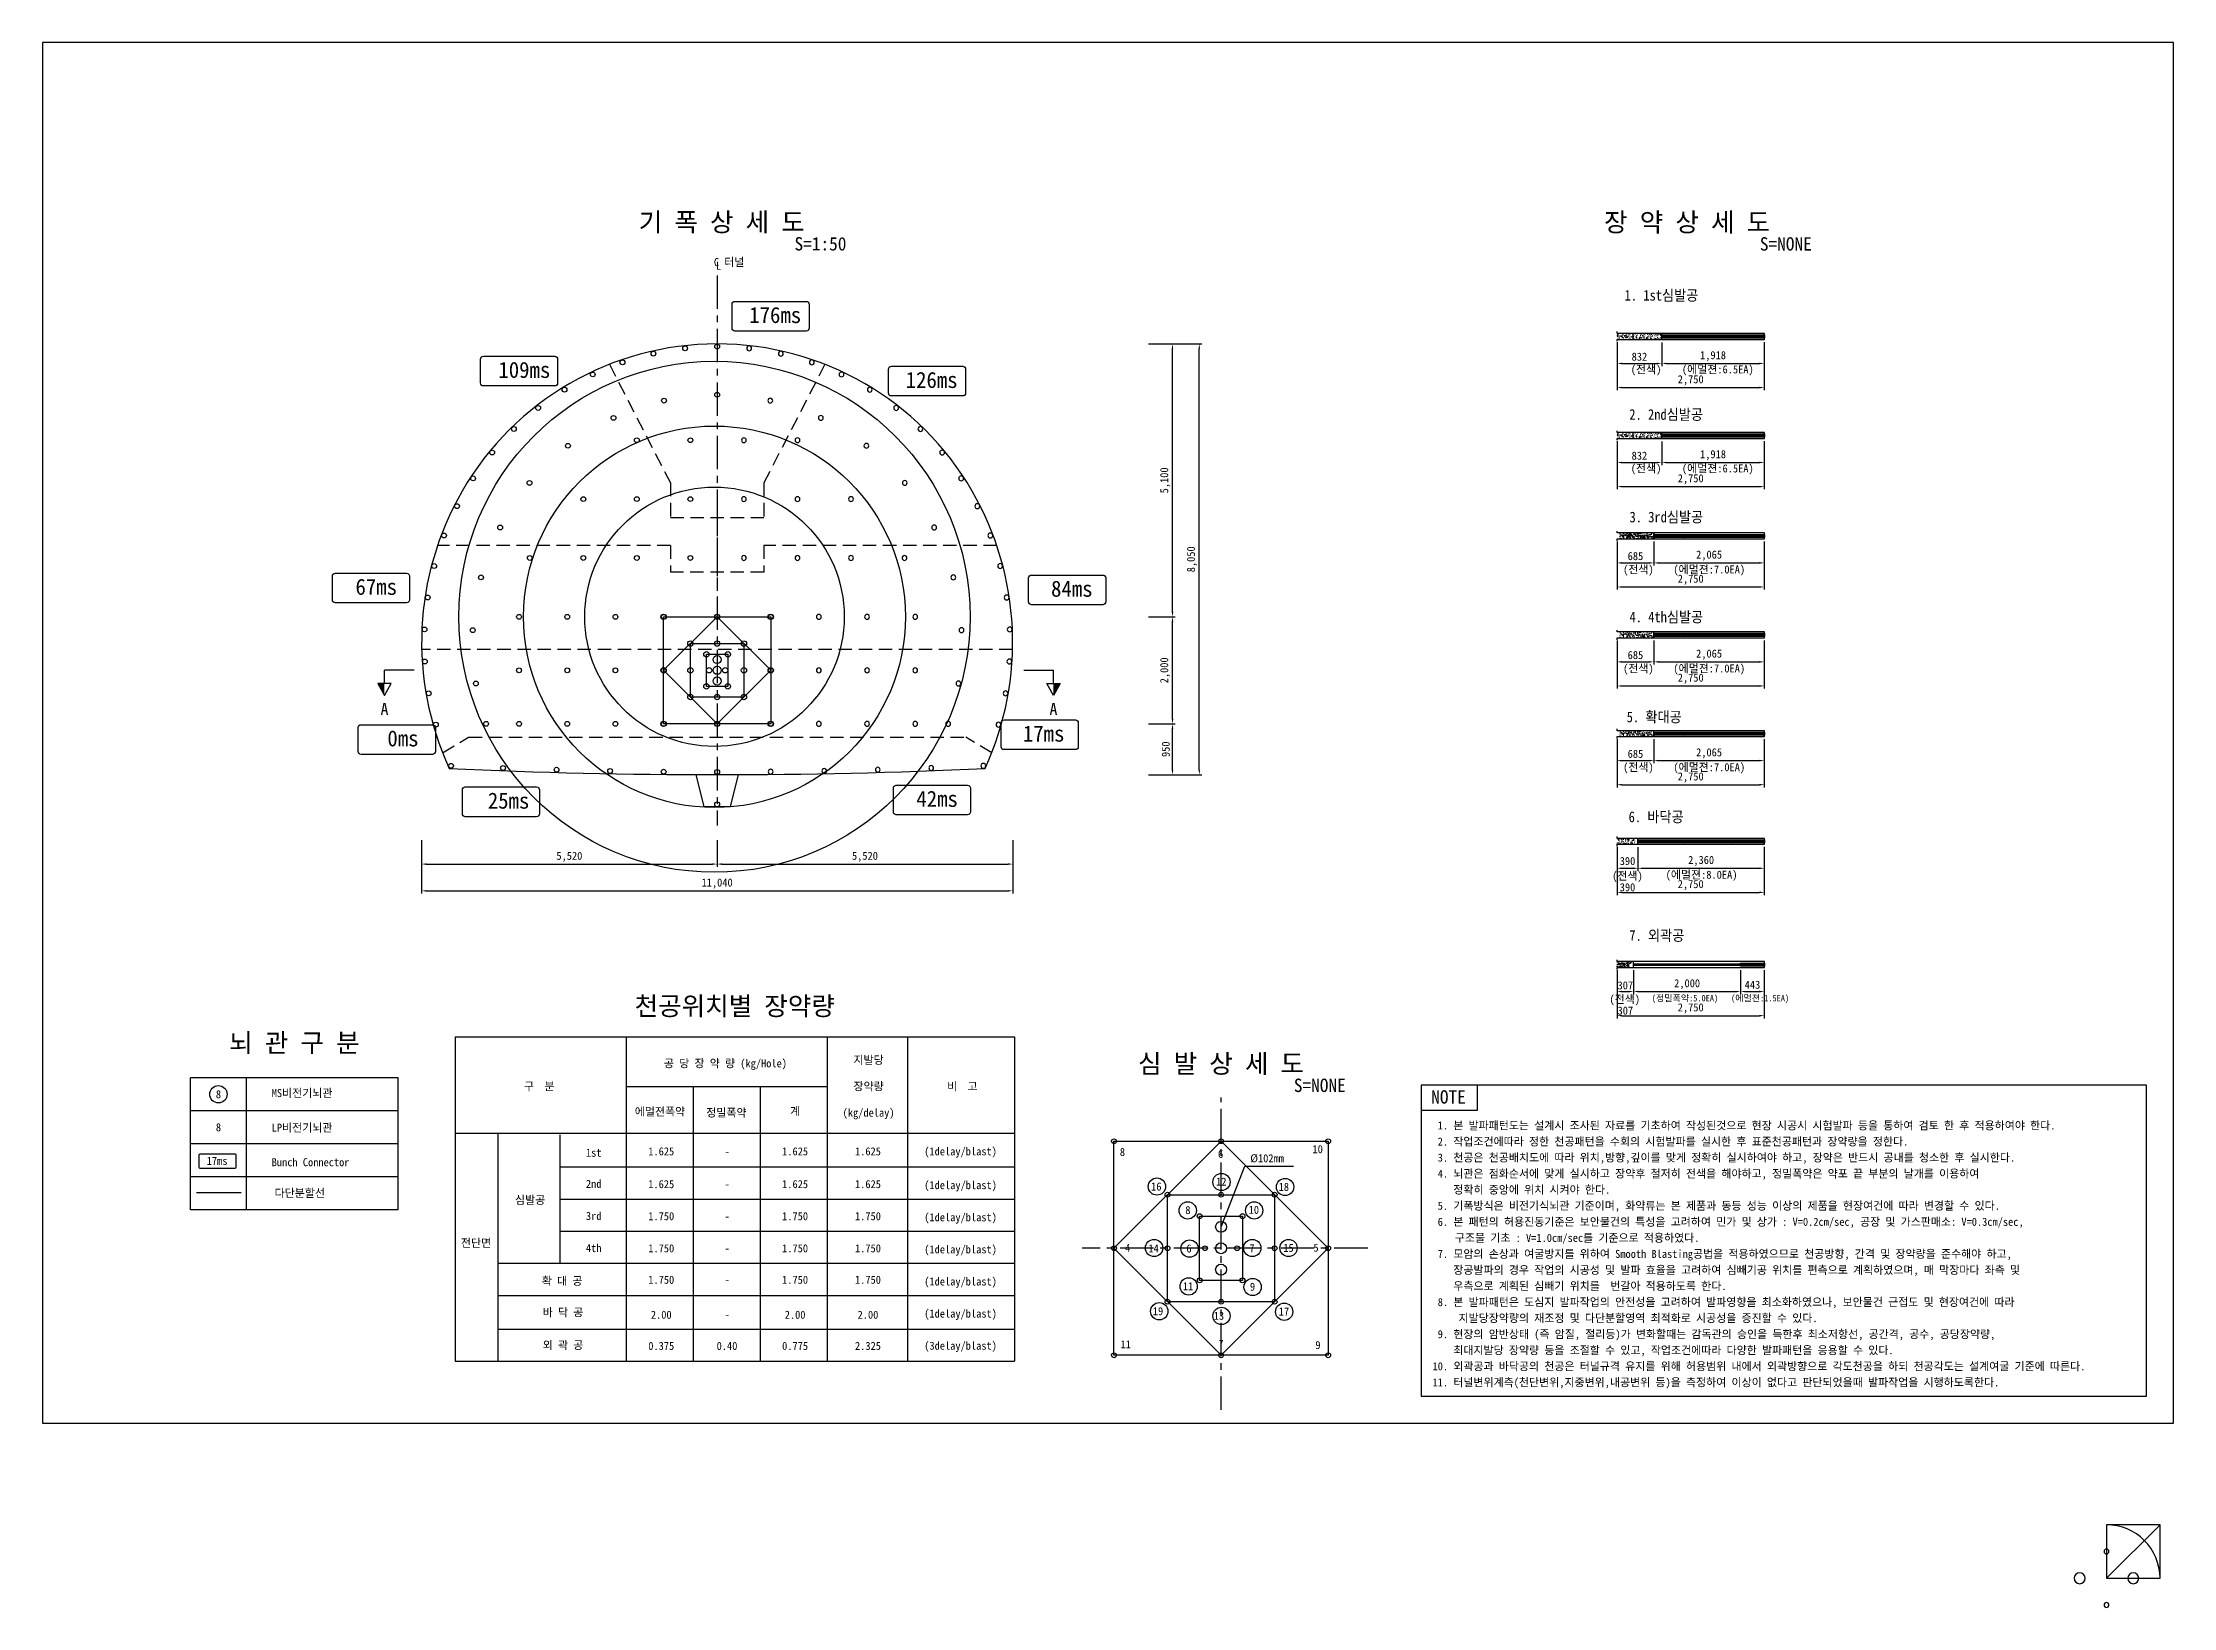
# Model space of a CAD drawing. Header units: millimetres. Extents: x -38550 to 41050, y -545 to 31259.
# Drawn here: x -38550 to 1250, y -545 to 28700 of the extents above; entities that cross this region are included whole.
import ezdxf
from ezdxf.enums import TextEntityAlignment as Align

# ---------------------------------------------------------------- set-up
doc = ezdxf.new("R2010")
doc.units = ezdxf.units.MM
doc.header["$LTSCALE"] = 500
doc.header["$PDMODE"] = 1
doc.linetypes.add('A-CENTR01', pattern=[2, 1.25, -0.25, 0.25, -0.25])
doc.linetypes.add('A-DASHD01', pattern=[0.75, 0.5, -0.25])
for name, color, linetype in [('CS-BLST', 4, 'Continuous'), ('CS-BLST-HIDL', 2, 'A-DASHD01'), ('CS-BLST-LIN1', 2, 'Continuous'), ('CS-BLST-LIN3', 2, 'Continuous'), ('CS-BLST-PATT', 1, 'Continuous'), ('CS-BLST-TEX1', 6, 'Continuous'), ('CS-BLST-TEX2', 3, 'Continuous'), ('CS-BLST-TEX3', 3, 'Continuous'), ('CS-CNTL', 1, 'A-CENTR01'), ('CS-DIMS', 1, 'Continuous'), ('CS-EXCV', 3, 'E-DIGLN01'), ('CS-LEAL', 1, 'Continuous'), ('CS-NOTE', 3, 'Continuous'), ('CS-SYMB', 2, 'Continuous'), ('CS-TABL', 3, 'Continuous'), ('CS-TABL-LIN1', 4, 'Continuous'), ('CS-TABL-LIN2', 1, 'Continuous'), ('CS-TABL-TEX1', 6, 'Continuous'), ('CS-TABL-TEX2', 3, 'Continuous'), ('CS-TEX1', 6, 'Continuous'), ('CS-TEX3', 6, 'Continuous'), ('CS-TEXT', 3, 'Continuous'), ('CX-PAPR', 2, 'Continuous')]:
    doc.layers.add(name, color=color, linetype=linetype)
doc.styles.get("Standard").update_dxf_attribs({"font": ''})
doc.styles.add('굴림체', font='')
doc.styles.get('Standard').set_extended_font_data('GulimChe')
doc.styles.get('굴림체').set_extended_font_data('GulimChe')
doc.linetypes.add('E-DIGLN01', pattern='A,0.9,-0.2,[19,kscals.shx,S=0.1,R=180,X=0,Y=0],0.9', length=2)
doc.dimstyles.new('DIM-50', dxfattribs={"dimscale": 50, "dimtxt": 3, "dimasz": 2, "dimexe": 1, "dimexo": 1, "dimgap": 1.25, "dimtad": 1, "dimdec": 0, "dimzin": 0, "dimdsep": 46, "dimlunit": 6, "dimtxsty": '굴림체', "dimcen": 0, "dimclrd": 1, "dimclre": 1, "dimclrt": 3, "dimaunit": 1, "dimadec": 3, "dimazin": 0, "dimtfac": 1, "dimtdec": 0, "dimtmove": 2, "dimatfit": 3, "dimfxl": 1, "dimtolj": 1, "dimtzin": 0, "dimarcsym": 0})
doc.dimstyles.new('DIM01-50', dxfattribs={"dimscale": 50, "dimtxt": 3, "dimasz": 1.8, "dimexe": 1, "dimexo": 1, "dimgap": 1, "dimtad": 1, "dimdec": 0, "dimzin": 9, "dimdsep": 46, "dimlunit": 6, "dimtxsty": '굴림체', "dimcen": 2.5, "dimclrt": 3, "dimadec": 4, "dimazin": 0, "dimtfac": 1, "dimtdec": 0, "dimtmove": 2, "dimatfit": 3, "dimfxl": 1, "dimtolj": 1, "dimtzin": 0, "dimarcsym": 0})
pattern_1 = [(50, (-298194, 34506.69), (91.092334, -7.969543), [9.525, -104.775]), (355, (-298194, 34506.69), (-17.621413, 95.52832), [7.62, -83.82]), (100.451, (-298186.41, 34506.025), (73.47125, 87.558344), [8.095, -89.045]), (46.1842, (-298194, 34532.09), (135.53952, -21.021164), [14.2875, -157.1625]), (96.6356, (-298182.7, 34530.34), (118.70212, 123.71278), [12.1425, -133.5675]), (351.184, (-298194, 34532.09), (118.7023, 123.71256), [11.43, -125.73]), (21, (-298181.3, 34525.74), (75.80744, -51.13276), [9.525, -104.775]), (326, (-298181.3, 34525.74), (30.901014, 92.093983), [7.62, -83.82]), (71.4514, (-298174.98, 34521.48), (106.708245, 40.96143), [8.095, -89.045]), (37.5, (-298194, 34506.69), (1.5443016, 42.2775194), [0, -82.804, 0, -85.09, 0, -84.1375]), (7.5, (-298194, 34506.69), (33.409831, 50.0902874), [0, -48.514, 0, -80.899, 0, -32.0675]), (327.5, (-298222.32, 34506.69), (67.7952976, -2.864372), [0, -31.75, 0, -99.06, 0, -131.445]), (317.5, (-298235.02, 34506.69), (74.064591, 12.713246), [0, -41.275, 0, -65.786, 0, -93.345])]

msp = doc.modelspace()

# ---------------------------------------------------------------- texts
at = {"layer": 'CS-BLST-TEX1', "style": '굴림체'}
for s, p in [(' 176ms', (-24963.2, 23609)), ('  109ms', (-29745.4, 22583.5)), (' 126ms', (-22041.1, 22395.8)), ('  67ms', (-32512.2, 18529.4)), (' 84ms', (-19422.7, 18493.6)), ('  17ms', (-20045.9, 15786)), ('  0ms', (-32013, 15696.6)), ('  25ms', (-30040.3, 14533.3)), ('  42ms', (-22035.8, 14567.2))]:
    msp.add_text(s, height=300, dxfattribs=at).set_placement(p, align=Align.MIDDLE_CENTER)
at = {"layer": 'CS-BLST-TEX2', "style": '굴림체'}
for s, p in [('8', (-18380.5, 7890.7)), ('6', (-16547, 7855.2)), ('10', (-14733.7, 7944.3)), ('16', (-17747.6, 7246)), ('12', (-16533.4, 7337.7)), ('18', (-15365.6, 7240.2)), ('8', (-17157.9, 6806.1)), ('10', (-15925.7, 6810.6)), ('4', (-18282.4, 6099)), ('14', (-17797.6, 6090.5)), ('6', (-17137.3, 6088.6)), ('7', (-15960.9, 6094)), ('15', (-15278.7, 6099.5)), ('5', (-14764.2, 6104)), ('11', (-17154.5, 5382.1)), ('9', (-15950.5, 5373.7)), ('19', (-17715.9, 4916.2)), ('17', (-15363.6, 4910)), ('11', (-18319, 4297)), ('7', (-16539.6, 4307.1)), ('9', (-14728.4, 4283.4))]:
    msp.add_text(s, height=150, rotation=360, dxfattribs=at).set_placement(p, align=Align.CENTER)
msp.add_text('13', height=150, rotation=360, dxfattribs=at).set_placement((-16674.8, 4830.9))
at = {"layer": 'CS-BLST-TEX3', "style": '굴림체'}
for s, height, p in [('(전색)', 150, (-8599, 22518)), ('(에멀젼:6.5EA)', 150, (-7259.7, 22518)), ('(전색)', 150, (-8599, 20667.1)), ('(에멀젼:6.5EA)', 150, (-7259.7, 20667.1)), ('(전색)', 150, (-8743, 18778.5)), ('(에멀젼:7.0EA)', 150, (-7419.9, 18778.5)), ('(전색)', 150, (-8743, 16928.5)), ('(에멀젼:7.0EA)', 150, (-7419.9, 16928.5)), ('(전색)', 150, (-8743, 15082.9)), ('(에멀젼:7.0EA)', 150, (-7419.9, 15082.9)), ('(전색)', 150, (-8947.6, 13051)), ('(에멀젼:8.0EA)', 150, (-7563, 13073.6)), ('(전색)', 150, (-8997.9, 10746.9)), ('(정밀폭약:5.0EA)', 120, (-7872.4, 10781.5)), ('(에멀젼:1.5EA)', 120, (-6469.6, 10781.5))]:
    msp.add_text(s, height=height, dxfattribs=at).set_placement(p, align=Align.CENTER)
at = {"layer": 'CS-NOTE', "style": '굴림체'}
for s, height, p in [('NOTE', 250, (-12612.7, 8869.9)), (' 1. 본 발파패턴도는 설계시 조사된 자료를 기초하여 작성된것으로 현장 시공시 시험발파 등을 통하여 검토 한 후 적용하여야 한다.', 150, (-12588.1, 8386.7)), (' 2. 작업조건에따라 정한 천공패턴을 수회의 시험발파를 실시한 후 표준천공패턴과 장약량을 정한다.', 150, (-12588.1, 8086.7)), (' 4. 뇌관은 점화순서에 맞게 실시하고 장약후 철저히 전색을 해야하고, 정밀폭약은 약포 끝 부분의 날개를 이용하여', 150, (-12588.1, 7486.7)), (' 3. 천공은 천공배치도에 따라 위치,방향,깊이를 맞게 정확히 실시하여야 하고, 장약은 반드시 공내를 청소한 후 실시한다.', 150, (-12588.1, 7786.7)), ('    정확히 중앙에 위치 시켜야 한다.', 150, (-12588.1, 7186.7)), (' 5. 기폭방식은 비전기식뇌관 기준이며, 화약류는 본 제품과 동등 성능 이상의 제품을 현장여건에 따라 변경할 수 있다.', 150, (-12588.1, 6886.7)), (' 6. 본 패턴의 허용진동기준은 보안물건의 특성을 고려하여 민가 및 상가 : V=0.2cm/sec, 공장 및 가스판매소: V=0.3cm/sec, ', 150, (-12588.1, 6586.7)), ('    구조물 기초 : V=1.0cm/sec를 기준으로 적용하였다.', 150, (-12558.5, 6286.7)), (' 7. 모암의 손상과 여굴방지를 위하여 Smooth Blasting공법을 적용하였으므로 천공방향, 간격 및 장약량을 준수해야 하고,', 150, (-12588.1, 5986.7)), ('    장공발파의 경우 작업의 시공성 및 발파 효율을 고려하여 심빼기공 위치를 편측으로 계획하였으며, 매 막장마다 좌측 및', 150, (-12588.1, 5686.7)), (' 8. 본 발파패턴은 도심지 발파작업의 안전성을 고려하여 발파영향을 최소화하였으나, 보안물건 근접도 및 현장여건에 따라', 150, (-12588.1, 5086.7)), ('    우측으로 계획된 심빼기 위치를  번갈아 적용하도록 한다.', 150, (-12588.1, 5386.7)), ('     지발당장약량의 재조정 및 다단분할영역 최적화로 시공성을 증진할 수 있다.', 150, (-12588.1, 4786.7)), (' 9. 현장의 암반상태 (즉 암질, 절리등)가 변화할때는 감독관의 승인을 득한후 최소저항선, 공간격, 공수, 공당장약량,', 150, (-12588.1, 4486.7)), ('10. 외곽공과 바닥공의 천공은 터널규격 유지를 위해 허용범위 내에서 외곽방향으로 각도천공을 하되 천공각도는 설계여굴 기준에 따른다.', 150, (-12588.1, 3886.7)), ('    최대지발당 장약량 등을 조절할 수 있고, 작업조건에따라 다양한 발파패턴을 응용할 수 있다. ', 150, (-12588.1, 4186.7)), ('11. 터널변위계측(천단변위,지중변위,내공변위 등)을 측정하여 이상이 없다고 판단되었을때 발파작업을 시행하도록한다.', 150, (-12588.1, 3586.7))]:
    msp.add_text(s, height=height, dxfattribs=at).set_placement(p)
at = {"layer": 'CS-TABL-TEX1'}
for s, p in [('공 당 장 약 량 (kg/Hole)', (-25795.6, 9547.9)), ('지발당', (-23122.2, 9611.5)), ('구  분', (-29273.5, 9118.8)), ('장약량', (-23122.2, 9118.8)), ('비  고', (-21370.3, 9118.8)), ('에멀젼폭약', (-27018.4, 8646.2)), ('정밀폭약', (-25778.5, 8626.2)), ('계', (-24493.1, 8654.7)), ('(kg/delay)', (-23122.2, 8626.2)), ('1st', (-28256.3, 7877.7)), ('2nd', (-28256.3, 7296.1)), ('심발공', (-29443.6, 6994.6)), ('3rd', (-28256.3, 6696.1)), ('전단면', (-30454.8, 6191.5)), ('4th', (-28256.3, 6096.1)), ('확 대 공', (-28844.8, 5481.6)), ('바 닥 공', (-28829.5, 4895.3)), ('외 곽 공', (-28829.5, 4281.7))]:
    msp.add_text(s, height=150, dxfattribs=at).set_placement(p, align=Align.CENTER)
at = {"layer": 'CS-TABL-TEX2', "style": '굴림체'}
for s, p in [('1.625', (-26994.8, 7903.3)), ('-', (-25766.2, 7903.3)), ('1.625', (-24494.8, 7903.3)), ('1.625', (-23133.6, 7903.3)), ('(1delay/blast)', (-21403.9, 7903.3)), ('1.625', (-26994.8, 7290.8)), ('-', (-25766.2, 7290.8)), ('1.625', (-24494.8, 7290.8)), ('1.625', (-23133.6, 7290.8)), ('(1delay/blast)', (-21403.9, 7271.7)), ('1.750', (-26994.8, 6691.7)), ('1.750', (-24494.8, 6691.7)), ('1.750', (-23133.6, 6691.7)), ('(1delay/blast)', (-21403.9, 6671.7)), ('-', (-25766.2, 6691.7)), ('1.750', (-26994.8, 6091.7)), ('-', (-25766.2, 6091.7)), ('1.750', (-24494.8, 6091.7)), ('1.750', (-23133.6, 6091.7)), ('(1delay/blast)', (-21403.9, 6071.7)), ('1.750', (-26994.8, 5503.4)), ('1.750', (-24494.8, 5503.4)), ('1.750', (-23133.6, 5503.4)), ('(1delay/blast)', (-21403.9, 5471.7)), ('-', (-25766.2, 5503.4)), ('2.00', (-26994.8, 4849.7)), ('-', (-25766.2, 4849.7)), ('2.00', (-24494.8, 4849.7)), ('2.00', (-23133.6, 4849.7)), ('(1delay/blast)', (-21403.9, 4871.7)), ('0.375', (-26994.8, 4266.8)), ('0.40', (-25766.2, 4266.8)), ('0.775', (-24494.8, 4266.8)), ('2.325', (-23133.6, 4266.8)), ('(3delay/blast)', (-21403.9, 4271))]:
    msp.add_text(s, height=150, dxfattribs=at).set_placement(p, align=Align.CENTER)
msp.add_text('Ø102mm', height=150, dxfattribs=at).set_placement((-15992.6, 7774.2))
at = {"layer": 'CS-TEX1', "style": '굴림체'}
for s, p in [('기 폭 상 세 도', (-25864.9, 25349.6)), ('장 약 상 세 도', (-7833.3, 25347.5)), ('천공위치별 장약량', (-25622.1, 10698.6)), ('뇌 관 구 분', (-33847.6, 10011.9)), ('심 발 상 세 도', (-16538.1, 9621.9))]:
    msp.add_text(s, height=350, dxfattribs=at).set_placement(p, align=Align.MIDDLE)
at = {"layer": 'CS-TEX3', "style": '굴림체', "width": 0.9}
for s, p in [('1. 1st심발공', (-8312.4, 23878)), ('2. 2nd심발공', (-8225.1, 21649.8)), ('3. 3rd심발공', (-8220.8, 19733.9)), ('4. 4th심발공', (-8220.8, 17866.1)), ('5. 확대공', (-8448.1, 15997.9)), ('6. 바닥공', (-8412, 14130)), ('7. 외곽공', (-8398.7, 11913.4))]:
    msp.add_text(s, height=200, dxfattribs=at).set_placement(p, align=Align.CENTER)
at = {"layer": 'CS-TEXT', "style": '굴림체'}
for s, height, p in [('C 터널', 150, (-26011.8, 24522.8)), ('S=1:50', 250, (-24505.4, 24814.8)), ('S=NONE', 250, (-6473.8, 24812.8)), ('L', 150, (-25974.4, 24455.3)), ('MS비전기뇌관', 150, (-34271.5, 8992.9)), ('S=NONE', 250, (-15178.6, 9087.2)), ('LP비전기뇌관', 150, (-34271.4, 8346.2)), ('Bunch Connector', 150, (-34271.4, 7700.3))]:
    msp.add_text(s, height=height, dxfattribs=at).set_placement(p)
for p in [(-35265.5, 9045.8), (-35265.5, 8428.3)]:
    msp.add_text('8', height=150, dxfattribs=at).set_placement(p, align=Align.MIDDLE_CENTER)
msp.add_text('17ms', height=150, dxfattribs=at).set_placement((-35291, 7798.9), align=Align.MIDDLE)
msp.add_text('다단분할선', height=150, dxfattribs=at).set_placement((-33746.1, 7123.8), align=Align.CENTER)

# ---------------------------------------------------------------- blocks, each defined once
blk = doc.blocks.new('*D74')
at = {"layer": 'CS-DIMS', "color": 0, "lineweight": -2, "ltscale": 30, "transparency": 16777216}
for p, q in [((-9141, 23103), (-9141, 22203)), ((-6391, 23103), (-6391, 22203)), ((-9051, 22253), (-6481, 22253))]:
    blk.add_line(p, q, dxfattribs=at)
at = {"layer": 'CS-DIMS', "color": 0, "ltscale": 30, "transparency": 16777216}
for points in [[(-9051, 22268), (-9051, 22238), (-9141, 22253)], [(-6481, 22268), (-6481, 22238), (-6391, 22253)]]:
    blk.add_solid(points, dxfattribs=at)
at = {"layer": 'Defpoints', "color": 0, "ltscale": 30, "transparency": 16777216}
for p in [(-9141, 23153), (-6391, 23153), (-6391, 22253)]:
    blk.add_point(p, dxfattribs=at)
at = {"layer": 'CS-DIMS', "color": 3, "ltscale": 30, "transparency": 16777216, "insert": (-7766, 22389), "char_height": 150, "attachment_point": 5, "style": '굴림체'}
blk.add_mtext('\\A1;2,750', dxfattribs=at)
blk = doc.blocks.new('*D75')
at = {"layer": 'CS-DIMS', "color": 0, "lineweight": -2, "ltscale": 30, "transparency": 16777216}
for p, q in [((-9141, 23103), (-9141, 22653)), ((-8308, 23096), (-8308, 22653)), ((-9051, 22703), (-8398, 22703))]:
    blk.add_line(p, q, dxfattribs=at)
at = {"layer": 'CS-DIMS', "color": 0, "ltscale": 30, "transparency": 16777216}
for points in [[(-9051, 22718), (-9051, 22688), (-9141, 22703)], [(-8398, 22718), (-8398, 22688), (-8308, 22703)]]:
    blk.add_solid(points, dxfattribs=at)
at = {"layer": 'Defpoints', "color": 0, "ltscale": 30, "transparency": 16777216}
for p in [(-9141, 23153), (-8308, 23146), (-8308, 22703)]:
    blk.add_point(p, dxfattribs=at)
at = {"layer": 'CS-DIMS', "color": 3, "ltscale": 30, "transparency": 16777216, "insert": (-8724, 22829), "char_height": 150, "attachment_point": 5, "style": '굴림체'}
blk.add_mtext('\\A1;832', dxfattribs=at)
blk = doc.blocks.new('*D76')
at = {"layer": 'CS-DIMS', "color": 0, "lineweight": -2, "ltscale": 30, "transparency": 16777216}
for p, q in [((-8308, 23096), (-8308, 22653)), ((-6391, 23103), (-6391, 22653)), ((-8218, 22703), (-6481, 22703))]:
    blk.add_line(p, q, dxfattribs=at)
at = {"layer": 'CS-DIMS', "color": 0, "ltscale": 30, "transparency": 16777216}
for points in [[(-8218, 22718), (-8218, 22688), (-8308, 22703)], [(-6481, 22718), (-6481, 22688), (-6391, 22703)]]:
    blk.add_solid(points, dxfattribs=at)
at = {"layer": 'Defpoints', "color": 0, "ltscale": 30, "transparency": 16777216}
for p in [(-8308, 23146), (-6391, 23153), (-6391, 22703)]:
    blk.add_point(p, dxfattribs=at)
at = {"layer": 'CS-DIMS', "color": 3, "ltscale": 30, "transparency": 16777216, "insert": (-7349, 22839), "char_height": 150, "attachment_point": 5, "style": '굴림체'}
blk.add_mtext('\\A1;1,918', dxfattribs=at)
blk = doc.blocks.new('*D77')
at = {"layer": 'CS-DIMS', "color": 0, "lineweight": -2, "ltscale": 30, "transparency": 16777216}
for p, q in [((-9141, 19376), (-9141, 18476)), ((-6391, 19376), (-6391, 18476)), ((-9051, 18526), (-6481, 18526))]:
    blk.add_line(p, q, dxfattribs=at)
at = {"layer": 'CS-DIMS', "color": 0, "ltscale": 30, "transparency": 16777216}
for points in [[(-9051, 18541), (-9051, 18511), (-9141, 18526)], [(-6481, 18541), (-6481, 18511), (-6391, 18526)]]:
    blk.add_solid(points, dxfattribs=at)
at = {"layer": 'Defpoints', "color": 0, "ltscale": 30, "transparency": 16777216}
for p in [(-9141, 19426), (-6391, 19426), (-6391, 18526)]:
    blk.add_point(p, dxfattribs=at)
at = {"layer": 'CS-DIMS', "color": 3, "ltscale": 30, "transparency": 16777216, "insert": (-7766, 18662), "char_height": 150, "attachment_point": 5, "style": '굴림체'}
blk.add_mtext('\\A1;2,750', dxfattribs=at)
blk = doc.blocks.new('*D78')
at = {"layer": 'CS-DIMS', "color": 0, "lineweight": -2, "ltscale": 30, "transparency": 16777216}
for p, q in [((-9141, 19376), (-9141, 18926)), ((-8456, 19369), (-8456, 18926)), ((-9051, 18976), (-8546, 18976))]:
    blk.add_line(p, q, dxfattribs=at)
at = {"layer": 'CS-DIMS', "color": 0, "ltscale": 30, "transparency": 16777216}
for points in [[(-9051, 18991), (-9051, 18961), (-9141, 18976)], [(-8546, 18991), (-8546, 18961), (-8456, 18976)]]:
    blk.add_solid(points, dxfattribs=at)
at = {"layer": 'Defpoints', "color": 0, "ltscale": 30, "transparency": 16777216}
for p in [(-9141, 19426), (-8456, 19419), (-8456, 18976)]:
    blk.add_point(p, dxfattribs=at)
at = {"layer": 'CS-DIMS', "color": 3, "ltscale": 30, "transparency": 16777216, "insert": (-8798, 19102), "char_height": 150, "attachment_point": 5, "style": '굴림체'}
blk.add_mtext('\\A1;685', dxfattribs=at)
blk = doc.blocks.new('*D79')
at = {"layer": 'CS-DIMS', "color": 0, "lineweight": -2, "ltscale": 30, "transparency": 16777216}
for p, q in [((-9141, 19376), (-9141, 18926)), ((-8455, 19376), (-8455, 18926)), ((-9051, 18976), (-8545, 18976))]:
    blk.add_line(p, q, dxfattribs=at)
at = {"layer": 'CS-DIMS', "color": 0, "ltscale": 30, "transparency": 16777216}
for points in [[(-9051, 18991), (-9051, 18961), (-9141, 18976)], [(-8545, 18991), (-8545, 18961), (-8455, 18976)]]:
    blk.add_solid(points, dxfattribs=at)
at = {"layer": 'Defpoints', "color": 0, "ltscale": 30, "transparency": 16777216}
for p in [(-9141, 19426), (-8455, 19426), (-8455, 18976)]:
    blk.add_point(p, dxfattribs=at)
at = {"layer": 'CS-DIMS', "color": 3, "ltscale": 30, "transparency": 16777216, "insert": (-8798, 19103), "char_height": 150, "attachment_point": 5, "style": '굴림체'}
blk.add_mtext('\\A1;685', dxfattribs=at)
blk = doc.blocks.new('*D80')
at = {"layer": 'CS-DIMS', "color": 0, "lineweight": -2, "ltscale": 30, "transparency": 16777216}
for p, q in [((-8455, 19376), (-8455, 18926)), ((-6391, 19376), (-6391, 18926)), ((-8365, 18976), (-6481, 18976))]:
    blk.add_line(p, q, dxfattribs=at)
at = {"layer": 'CS-DIMS', "color": 0, "ltscale": 30, "transparency": 16777216}
for points in [[(-8365, 18991), (-8365, 18961), (-8455, 18976)], [(-6481, 18991), (-6481, 18961), (-6391, 18976)]]:
    blk.add_solid(points, dxfattribs=at)
at = {"layer": 'Defpoints', "color": 0, "ltscale": 30, "transparency": 16777216}
for p in [(-8455, 19426), (-6391, 19426), (-6391, 18976)]:
    blk.add_point(p, dxfattribs=at)
at = {"layer": 'CS-DIMS', "color": 3, "ltscale": 30, "transparency": 16777216, "insert": (-7423, 19112), "char_height": 150, "attachment_point": 5, "style": '굴림체'}
blk.add_mtext('\\A1;2,065', dxfattribs=at)
blk = doc.blocks.new('*D81')
at = {"layer": 'CS-DIMS', "color": 0, "lineweight": -2, "ltscale": 30, "transparency": 16777216}
for p, q in [((-9141, 13668), (-9141, 12768)), ((-6391, 13668), (-6391, 12768)), ((-9051, 12818), (-6481, 12818))]:
    blk.add_line(p, q, dxfattribs=at)
at = {"layer": 'CS-DIMS', "color": 0, "ltscale": 30, "transparency": 16777216}
for points in [[(-9051, 12833), (-9051, 12803), (-9141, 12818)], [(-6481, 12833), (-6481, 12803), (-6391, 12818)]]:
    blk.add_solid(points, dxfattribs=at)
at = {"layer": 'Defpoints', "color": 0, "ltscale": 30, "transparency": 16777216}
for p in [(-9141, 13718), (-6391, 13718), (-6391, 12818)]:
    blk.add_point(p, dxfattribs=at)
at = {"layer": 'CS-DIMS', "color": 3, "ltscale": 30, "transparency": 16777216, "insert": (-7766, 12954), "char_height": 150, "attachment_point": 5, "style": '굴림체'}
blk.add_mtext('\\A1;2,750', dxfattribs=at)
blk = doc.blocks.new('*D82')
at = {"layer": 'CS-DIMS', "color": 0, "lineweight": -2, "ltscale": 30, "transparency": 16777216}
for p, q in [((-9141, 13668), (-9141, 13218)), ((-8751, 13662), (-8751, 13218)), ((-9051, 13268), (-8841, 13268))]:
    blk.add_line(p, q, dxfattribs=at)
at = {"layer": 'CS-DIMS', "color": 0, "ltscale": 30, "transparency": 16777216}
for points in [[(-9051, 13283), (-9051, 13253), (-9141, 13268)], [(-8841, 13283), (-8841, 13253), (-8751, 13268)]]:
    blk.add_solid(points, dxfattribs=at)
at = {"layer": 'Defpoints', "color": 0, "ltscale": 30, "transparency": 16777216}
for p in [(-9141, 13718), (-8751, 13712), (-8751, 13268)]:
    blk.add_point(p, dxfattribs=at)
at = {"layer": 'CS-DIMS', "color": 3, "ltscale": 30, "transparency": 16777216, "insert": (-8946, 12913), "char_height": 150, "attachment_point": 5, "style": '굴림체'}
blk.add_mtext('\\A1;390', dxfattribs=at)
blk = doc.blocks.new('*D83')
at = {"layer": 'CS-DIMS', "color": 0, "lineweight": -2, "ltscale": 30, "transparency": 16777216}
for p, q in [((-9141, 13668), (-9141, 13219)), ((-8751, 13662), (-8751, 13219)), ((-9051, 13269), (-8841, 13269))]:
    blk.add_line(p, q, dxfattribs=at)
at = {"layer": 'CS-DIMS', "color": 0, "ltscale": 30, "transparency": 16777216}
for points in [[(-9051, 13284), (-9051, 13254), (-9141, 13269)], [(-8841, 13284), (-8841, 13254), (-8751, 13269)]]:
    blk.add_solid(points, dxfattribs=at)
at = {"layer": 'Defpoints', "color": 0, "ltscale": 30, "transparency": 16777216}
for p in [(-9141, 13718), (-8751, 13712), (-8751, 13269)]:
    blk.add_point(p, dxfattribs=at)
at = {"layer": 'CS-DIMS', "color": 3, "ltscale": 30, "transparency": 16777216, "insert": (-8946, 13403), "char_height": 150, "attachment_point": 5, "style": '굴림체'}
blk.add_mtext('\\A1;390', dxfattribs=at)
blk = doc.blocks.new('*D84')
at = {"layer": 'CS-DIMS', "color": 0, "lineweight": -2, "ltscale": 30, "transparency": 16777216}
for p, q in [((-8751, 13662), (-8751, 13219)), ((-6391, 13668), (-6391, 13219)), ((-8661, 13269), (-6481, 13269))]:
    blk.add_line(p, q, dxfattribs=at)
at = {"layer": 'CS-DIMS', "color": 0, "ltscale": 30, "transparency": 16777216}
for points in [[(-8661, 13284), (-8661, 13254), (-8751, 13269)], [(-6481, 13284), (-6481, 13254), (-6391, 13269)]]:
    blk.add_solid(points, dxfattribs=at)
at = {"layer": 'Defpoints', "color": 0, "ltscale": 30, "transparency": 16777216}
for p in [(-8751, 13712), (-6391, 13718), (-6391, 13269)]:
    blk.add_point(p, dxfattribs=at)
at = {"layer": 'CS-DIMS', "color": 3, "ltscale": 30, "transparency": 16777216, "insert": (-7571, 13405), "char_height": 150, "attachment_point": 5, "style": '굴림체'}
blk.add_mtext('\\A1;2,360', dxfattribs=at)
blk = doc.blocks.new('*D85')
at = {"layer": 'CS-DIMS', "color": 0, "lineweight": -2, "ltscale": 30, "transparency": 16777216}
for p, q in [((-9141, 11364), (-9141, 10464)), ((-6391, 11364), (-6391, 10464)), ((-9051, 10514), (-6481, 10514))]:
    blk.add_line(p, q, dxfattribs=at)
at = {"layer": 'CS-DIMS', "color": 0, "ltscale": 30, "transparency": 16777216}
for points in [[(-9051, 10529), (-9051, 10499), (-9141, 10514)], [(-6481, 10529), (-6481, 10499), (-6391, 10514)]]:
    blk.add_solid(points, dxfattribs=at)
at = {"layer": 'Defpoints', "color": 0, "ltscale": 30, "transparency": 16777216}
for p in [(-9141, 11414), (-6391, 11414), (-6391, 10514)]:
    blk.add_point(p, dxfattribs=at)
at = {"layer": 'CS-DIMS', "color": 3, "ltscale": 30, "transparency": 16777216, "insert": (-7766, 10650), "char_height": 150, "attachment_point": 5, "style": '굴림체'}
blk.add_mtext('\\A1;2,750', dxfattribs=at)
blk = doc.blocks.new('*D86')
at = {"layer": 'CS-DIMS', "color": 0, "lineweight": -2, "ltscale": 30, "transparency": 16777216}
for p, q in [((-9141, 11364), (-9141, 10914)), ((-8833, 11364), (-8833, 10914)), ((-9051, 10964), (-8923, 10964))]:
    blk.add_line(p, q, dxfattribs=at)
at = {"layer": 'CS-DIMS', "color": 0, "ltscale": 30, "transparency": 16777216}
for points in [[(-9051, 10979), (-9051, 10949), (-9141, 10964)], [(-8923, 10979), (-8923, 10949), (-8833, 10964)]]:
    blk.add_solid(points, dxfattribs=at)
at = {"layer": 'Defpoints', "color": 0, "ltscale": 30, "transparency": 16777216}
for p in [(-9141, 11414), (-8833, 11414), (-8833, 10964)]:
    blk.add_point(p, dxfattribs=at)
at = {"layer": 'CS-DIMS', "color": 3, "ltscale": 30, "transparency": 16777216, "insert": (-8987, 10608), "char_height": 150, "attachment_point": 5, "style": '굴림체'}
blk.add_mtext('\\A1;307', dxfattribs=at)
blk = doc.blocks.new('*D87')
at = {"layer": 'CS-DIMS', "color": 0, "lineweight": -2, "ltscale": 30, "transparency": 16777216}
for p, q in [((-9141, 11364), (-9141, 10915)), ((-8833, 11364), (-8833, 10915)), ((-9051, 10965), (-8923, 10965))]:
    blk.add_line(p, q, dxfattribs=at)
at = {"layer": 'CS-DIMS', "color": 0, "ltscale": 30, "transparency": 16777216}
for points in [[(-9051, 10980), (-9051, 10950), (-9141, 10965)], [(-8923, 10980), (-8923, 10950), (-8833, 10965)]]:
    blk.add_solid(points, dxfattribs=at)
at = {"layer": 'Defpoints', "color": 0, "ltscale": 30, "transparency": 16777216}
for p in [(-9141, 11414), (-8833, 11414), (-8833, 10965)]:
    blk.add_point(p, dxfattribs=at)
at = {"layer": 'CS-DIMS', "color": 3, "ltscale": 30, "transparency": 16777216, "insert": (-8987, 11079), "char_height": 150, "attachment_point": 5, "style": '굴림체'}
blk.add_mtext('\\A1;307', dxfattribs=at)
blk = doc.blocks.new('*D88')
at = {"layer": 'CS-DIMS', "color": 0, "lineweight": -2, "ltscale": 30, "transparency": 16777216}
for p, q in [((-8833, 11364), (-8833, 10915)), ((-6833, 11364), (-6833, 10915)), ((-8743, 10965), (-6923, 10965))]:
    blk.add_line(p, q, dxfattribs=at)
at = {"layer": 'CS-DIMS', "color": 0, "ltscale": 30, "transparency": 16777216}
for points in [[(-8743, 10980), (-8743, 10950), (-8833, 10965)], [(-6923, 10980), (-6923, 10950), (-6833, 10965)]]:
    blk.add_solid(points, dxfattribs=at)
at = {"layer": 'Defpoints', "color": 0, "ltscale": 30, "transparency": 16777216}
for p in [(-8833, 11414), (-6833, 11414), (-6833, 10965)]:
    blk.add_point(p, dxfattribs=at)
at = {"layer": 'CS-DIMS', "color": 3, "ltscale": 30, "transparency": 16777216, "insert": (-7833, 11101), "char_height": 150, "attachment_point": 5, "style": '굴림체'}
blk.add_mtext('\\A1;2,000', dxfattribs=at)
blk = doc.blocks.new('*D89')
at = {"layer": 'CS-DIMS', "color": 0, "lineweight": -2, "ltscale": 30, "transparency": 16777216}
for p, q in [((-6833, 11364), (-6833, 10915)), ((-6391, 11364), (-6391, 10915)), ((-6743, 10965), (-6481, 10965))]:
    blk.add_line(p, q, dxfattribs=at)
at = {"layer": 'CS-DIMS', "color": 0, "ltscale": 30, "transparency": 16777216}
for points in [[(-6743, 10980), (-6743, 10950), (-6833, 10965)], [(-6481, 10980), (-6481, 10950), (-6391, 10965)]]:
    blk.add_solid(points, dxfattribs=at)
at = {"layer": 'Defpoints', "color": 0, "ltscale": 30, "transparency": 16777216}
for p in [(-6833, 11414), (-6391, 11414), (-6391, 10965)]:
    blk.add_point(p, dxfattribs=at)
at = {"layer": 'CS-DIMS', "color": 3, "ltscale": 30, "transparency": 16777216, "insert": (-6612, 11091), "char_height": 150, "attachment_point": 5, "style": '굴림체'}
blk.add_mtext('\\A1;443', dxfattribs=at)
blk = doc.blocks.new('뉴마이트')
at = {"layer": 'CS-BLST-PATT'}
h = blk.add_hatch(dxfattribs=at)
h.set_pattern_fill('ANSI31', color=256, scale=5.824581, style=0)
h.set_pattern_definition([(45, (-765876.779, 225267.89), (-13.0765565, 13.0765565), [])])
h.paths.add_polyline_path([(0, 29), (0, -29), (295, -29), (295, 29)])
at = {"layer": 'CS-TABL'}
blk.add_lwpolyline([(0, 29), (295, 29), (295, -29), (0, -29)], close=True, dxfattribs=at)
blk = doc.blocks.new('*D90')
at = {"layer": 'CS-DIMS', "color": 0, "lineweight": -2, "ltscale": 30, "transparency": 16777216}
for p, q in [((-9141, 17526), (-9141, 16626)), ((-6391, 17526), (-6391, 16626)), ((-9051, 16676), (-6481, 16676))]:
    blk.add_line(p, q, dxfattribs=at)
at = {"layer": 'CS-DIMS', "color": 0, "ltscale": 30, "transparency": 16777216}
for points in [[(-9051, 16691), (-9051, 16661), (-9141, 16676)], [(-6481, 16691), (-6481, 16661), (-6391, 16676)]]:
    blk.add_solid(points, dxfattribs=at)
at = {"layer": 'Defpoints', "color": 0, "ltscale": 30, "transparency": 16777216}
for p in [(-9141, 17576), (-6391, 17576), (-6391, 16676)]:
    blk.add_point(p, dxfattribs=at)
at = {"layer": 'CS-DIMS', "color": 3, "ltscale": 30, "transparency": 16777216, "insert": (-7766, 16812), "char_height": 150, "attachment_point": 5, "style": '굴림체'}
blk.add_mtext('\\A1;2,750', dxfattribs=at)
blk = doc.blocks.new('*D91')
at = {"layer": 'CS-DIMS', "color": 0, "lineweight": -2, "ltscale": 30, "transparency": 16777216}
for p, q in [((-9141, 17526), (-9141, 17076)), ((-8456, 17519), (-8456, 17076)), ((-9051, 17126), (-8546, 17126))]:
    blk.add_line(p, q, dxfattribs=at)
at = {"layer": 'CS-DIMS', "color": 0, "ltscale": 30, "transparency": 16777216}
for points in [[(-9051, 17141), (-9051, 17111), (-9141, 17126)], [(-8546, 17141), (-8546, 17111), (-8456, 17126)]]:
    blk.add_solid(points, dxfattribs=at)
at = {"layer": 'Defpoints', "color": 0, "ltscale": 30, "transparency": 16777216}
for p in [(-9141, 17576), (-8456, 17569), (-8456, 17126)]:
    blk.add_point(p, dxfattribs=at)
at = {"layer": 'CS-DIMS', "color": 3, "ltscale": 30, "transparency": 16777216, "insert": (-8798, 17252), "char_height": 150, "attachment_point": 5, "style": '굴림체'}
blk.add_mtext('\\A1;685', dxfattribs=at)
blk = doc.blocks.new('*D92')
at = {"layer": 'CS-DIMS', "color": 0, "lineweight": -2, "ltscale": 30, "transparency": 16777216}
for p, q in [((-9141, 17526), (-9141, 17076)), ((-8455, 17526), (-8455, 17076)), ((-9051, 17126), (-8545, 17126))]:
    blk.add_line(p, q, dxfattribs=at)
at = {"layer": 'CS-DIMS', "color": 0, "ltscale": 30, "transparency": 16777216}
for points in [[(-9051, 17141), (-9051, 17111), (-9141, 17126)], [(-8545, 17141), (-8545, 17111), (-8455, 17126)]]:
    blk.add_solid(points, dxfattribs=at)
at = {"layer": 'Defpoints', "color": 0, "ltscale": 30, "transparency": 16777216}
for p in [(-9141, 17576), (-8455, 17576), (-8455, 17126)]:
    blk.add_point(p, dxfattribs=at)
at = {"layer": 'CS-DIMS', "color": 3, "ltscale": 30, "transparency": 16777216, "insert": (-8798, 17253), "char_height": 150, "attachment_point": 5, "style": '굴림체'}
blk.add_mtext('\\A1;685', dxfattribs=at)
blk = doc.blocks.new('*D93')
at = {"layer": 'CS-DIMS', "color": 0, "lineweight": -2, "ltscale": 30, "transparency": 16777216}
for p, q in [((-8455, 17526), (-8455, 17076)), ((-6391, 17526), (-6391, 17076)), ((-8365, 17126), (-6481, 17126))]:
    blk.add_line(p, q, dxfattribs=at)
at = {"layer": 'CS-DIMS', "color": 0, "ltscale": 30, "transparency": 16777216}
for points in [[(-8365, 17141), (-8365, 17111), (-8455, 17126)], [(-6481, 17141), (-6481, 17111), (-6391, 17126)]]:
    blk.add_solid(points, dxfattribs=at)
at = {"layer": 'Defpoints', "color": 0, "ltscale": 30, "transparency": 16777216}
for p in [(-8455, 17576), (-6391, 17576), (-6391, 17126)]:
    blk.add_point(p, dxfattribs=at)
at = {"layer": 'CS-DIMS', "color": 3, "ltscale": 30, "transparency": 16777216, "insert": (-7423, 17262), "char_height": 150, "attachment_point": 5, "style": '굴림체'}
blk.add_mtext('\\A1;2,065', dxfattribs=at)
blk = doc.blocks.new('*D94')
at = {"layer": 'CS-DIMS', "color": 0, "lineweight": -2, "ltscale": 30, "transparency": 16777216}
for p, q in [((-9141, 15680), (-9141, 14780)), ((-6391, 15680), (-6391, 14780)), ((-9051, 14830), (-6481, 14830))]:
    blk.add_line(p, q, dxfattribs=at)
at = {"layer": 'CS-DIMS', "color": 0, "ltscale": 30, "transparency": 16777216}
for points in [[(-9051, 14845), (-9051, 14815), (-9141, 14830)], [(-6481, 14845), (-6481, 14815), (-6391, 14830)]]:
    blk.add_solid(points, dxfattribs=at)
at = {"layer": 'Defpoints', "color": 0, "ltscale": 30, "transparency": 16777216}
for p in [(-9141, 15730), (-6391, 15730), (-6391, 14830)]:
    blk.add_point(p, dxfattribs=at)
at = {"layer": 'CS-DIMS', "color": 3, "ltscale": 30, "transparency": 16777216, "insert": (-7766, 14966), "char_height": 150, "attachment_point": 5, "style": '굴림체'}
blk.add_mtext('\\A1;2,750', dxfattribs=at)
blk = doc.blocks.new('*D95')
at = {"layer": 'CS-DIMS', "color": 0, "lineweight": -2, "ltscale": 30, "transparency": 16777216}
for p, q in [((-9141, 15680), (-9141, 15230)), ((-8456, 15673), (-8456, 15230)), ((-9051, 15280), (-8546, 15280))]:
    blk.add_line(p, q, dxfattribs=at)
at = {"layer": 'CS-DIMS', "color": 0, "ltscale": 30, "transparency": 16777216}
for points in [[(-9051, 15295), (-9051, 15265), (-9141, 15280)], [(-8546, 15295), (-8546, 15265), (-8456, 15280)]]:
    blk.add_solid(points, dxfattribs=at)
at = {"layer": 'Defpoints', "color": 0, "ltscale": 30, "transparency": 16777216}
for p in [(-9141, 15730), (-8456, 15723), (-8456, 15280)]:
    blk.add_point(p, dxfattribs=at)
at = {"layer": 'CS-DIMS', "color": 3, "ltscale": 30, "transparency": 16777216, "insert": (-8798, 15407), "char_height": 150, "attachment_point": 5, "style": '굴림체'}
blk.add_mtext('\\A1;685', dxfattribs=at)
blk = doc.blocks.new('*D96')
at = {"layer": 'CS-DIMS', "color": 0, "lineweight": -2, "ltscale": 30, "transparency": 16777216}
for p, q in [((-9141, 15680), (-9141, 15231)), ((-8455, 15681), (-8455, 15231)), ((-9051, 15281), (-8545, 15281))]:
    blk.add_line(p, q, dxfattribs=at)
at = {"layer": 'CS-DIMS', "color": 0, "ltscale": 30, "transparency": 16777216}
for points in [[(-9051, 15296), (-9051, 15266), (-9141, 15281)], [(-8545, 15296), (-8545, 15266), (-8455, 15281)]]:
    blk.add_solid(points, dxfattribs=at)
at = {"layer": 'Defpoints', "color": 0, "ltscale": 30, "transparency": 16777216}
for p in [(-9141, 15730), (-8455, 15731), (-8455, 15281)]:
    blk.add_point(p, dxfattribs=at)
at = {"layer": 'CS-DIMS', "color": 3, "ltscale": 30, "transparency": 16777216, "insert": (-8798, 15407), "char_height": 150, "attachment_point": 5, "style": '굴림체'}
blk.add_mtext('\\A1;685', dxfattribs=at)
blk = doc.blocks.new('*D97')
at = {"layer": 'CS-DIMS', "color": 0, "lineweight": -2, "ltscale": 30, "transparency": 16777216}
for p, q in [((-8455, 15681), (-8455, 15231)), ((-6391, 15680), (-6391, 15231)), ((-8365, 15281), (-6481, 15281))]:
    blk.add_line(p, q, dxfattribs=at)
at = {"layer": 'CS-DIMS', "color": 0, "ltscale": 30, "transparency": 16777216}
for points in [[(-8365, 15296), (-8365, 15266), (-8455, 15281)], [(-6481, 15296), (-6481, 15266), (-6391, 15281)]]:
    blk.add_solid(points, dxfattribs=at)
at = {"layer": 'Defpoints', "color": 0, "ltscale": 30, "transparency": 16777216}
for p in [(-8455, 15731), (-6391, 15730), (-6391, 15281)]:
    blk.add_point(p, dxfattribs=at)
at = {"layer": 'CS-DIMS', "color": 3, "ltscale": 30, "transparency": 16777216, "insert": (-7423, 15417), "char_height": 150, "attachment_point": 5, "style": '굴림체'}
blk.add_mtext('\\A1;2,065', dxfattribs=at)
blk = doc.blocks.new('*D71')
at = {"layer": 'CS-DIMS', "color": 0, "lineweight": -2, "ltscale": 30, "transparency": 16777216}
for p, q in [((-9141, 21252), (-9141, 20352)), ((-6391, 21252), (-6391, 20352)), ((-9051, 20402), (-6481, 20402))]:
    blk.add_line(p, q, dxfattribs=at)
at = {"layer": 'CS-DIMS', "color": 0, "ltscale": 30, "transparency": 16777216}
for points in [[(-9051, 20417), (-9051, 20387), (-9141, 20402)], [(-6481, 20417), (-6481, 20387), (-6391, 20402)]]:
    blk.add_solid(points, dxfattribs=at)
at = {"layer": 'Defpoints', "color": 0, "ltscale": 30, "transparency": 16777216}
for p in [(-9141, 21302), (-6391, 21302), (-6391, 20402)]:
    blk.add_point(p, dxfattribs=at)
at = {"layer": 'CS-DIMS', "color": 3, "ltscale": 30, "transparency": 16777216, "insert": (-7766, 20538), "char_height": 150, "attachment_point": 5, "style": '굴림체'}
blk.add_mtext('\\A1;2,750', dxfattribs=at)
blk = doc.blocks.new('*D72')
at = {"layer": 'CS-DIMS', "color": 0, "lineweight": -2, "ltscale": 30, "transparency": 16777216}
for p, q in [((-9141, 21252), (-9141, 20802)), ((-8308, 21245), (-8308, 20802)), ((-9051, 20852), (-8398, 20852))]:
    blk.add_line(p, q, dxfattribs=at)
at = {"layer": 'CS-DIMS', "color": 0, "ltscale": 30, "transparency": 16777216}
for points in [[(-9051, 20867), (-9051, 20837), (-9141, 20852)], [(-8398, 20867), (-8398, 20837), (-8308, 20852)]]:
    blk.add_solid(points, dxfattribs=at)
at = {"layer": 'Defpoints', "color": 0, "ltscale": 30, "transparency": 16777216}
for p in [(-9141, 21302), (-8308, 21295), (-8308, 20852)]:
    blk.add_point(p, dxfattribs=at)
at = {"layer": 'CS-DIMS', "color": 3, "ltscale": 30, "transparency": 16777216, "insert": (-8724, 20979), "char_height": 150, "attachment_point": 5, "style": '굴림체'}
blk.add_mtext('\\A1;832', dxfattribs=at)
blk = doc.blocks.new('*D73')
at = {"layer": 'CS-DIMS', "color": 0, "lineweight": -2, "ltscale": 30, "transparency": 16777216}
for p, q in [((-8308, 21245), (-8308, 20802)), ((-6391, 21252), (-6391, 20802)), ((-8218, 20852), (-6481, 20852))]:
    blk.add_line(p, q, dxfattribs=at)
at = {"layer": 'CS-DIMS', "color": 0, "ltscale": 30, "transparency": 16777216}
for points in [[(-8218, 20867), (-8218, 20837), (-8308, 20852)], [(-6481, 20867), (-6481, 20837), (-6391, 20852)]]:
    blk.add_solid(points, dxfattribs=at)
at = {"layer": 'Defpoints', "color": 0, "ltscale": 30, "transparency": 16777216}
for p in [(-8308, 21295), (-6391, 21302), (-6391, 20852)]:
    blk.add_point(p, dxfattribs=at)
at = {"layer": 'CS-DIMS', "color": 3, "ltscale": 30, "transparency": 16777216, "insert": (-7349, 20988), "char_height": 150, "attachment_point": 5, "style": '굴림체'}
blk.add_mtext('\\A1;1,918', dxfattribs=at)
blk = doc.blocks.new('*D64')
at = {"layer": 'CS-DIMS', "color": 0, "lineweight": -2, "transparency": 16777216}
for p, q in [((-31471, 13797), (-31471, 13297)), ((-25951, 13797), (-25951, 13297)), ((-31381, 13347), (-26041, 13347))]:
    blk.add_line(p, q, dxfattribs=at)
at = {"layer": 'CS-DIMS', "color": 0, "transparency": 16777216}
for points in [[(-31381, 13362), (-31381, 13332), (-31471, 13347)], [(-26041, 13362), (-26041, 13332), (-25951, 13347)]]:
    blk.add_solid(points, dxfattribs=at)
at = {"layer": 'Defpoints', "color": 0, "transparency": 16777216}
for p in [(-31471, 13847), (-25951, 13847), (-25951, 13347)]:
    blk.add_point(p, dxfattribs=at)
at = {"layer": 'CS-DIMS', "color": 3, "transparency": 16777216, "insert": (-28711, 13483), "char_height": 150, "attachment_point": 5, "style": '굴림체'}
blk.add_mtext('\\A1;5,520', dxfattribs=at)
blk = doc.blocks.new('*D65')
at = {"layer": 'CS-DIMS', "color": 0, "lineweight": -2, "transparency": 16777216}
for p, q in [((-25951, 13797), (-25951, 13297)), ((-20430, 13797), (-20430, 13297)), ((-25861, 13347), (-20520, 13347))]:
    blk.add_line(p, q, dxfattribs=at)
at = {"layer": 'CS-DIMS', "color": 0, "transparency": 16777216}
for points in [[(-25861, 13362), (-25861, 13332), (-25951, 13347)], [(-20520, 13362), (-20520, 13332), (-20430, 13347)]]:
    blk.add_solid(points, dxfattribs=at)
at = {"layer": 'Defpoints', "color": 0, "transparency": 16777216}
for p in [(-25951, 13847), (-20430, 13847), (-20430, 13347)]:
    blk.add_point(p, dxfattribs=at)
at = {"layer": 'CS-DIMS', "color": 3, "transparency": 16777216, "insert": (-23190, 13483), "char_height": 150, "attachment_point": 5, "style": '굴림체'}
blk.add_mtext('\\A1;5,520', dxfattribs=at)
blk = doc.blocks.new('*D66')
at = {"layer": 'CS-DIMS', "color": 0, "lineweight": -2, "transparency": 16777216}
for p, q in [((-31471, 13297), (-31471, 12797)), ((-20430, 13297), (-20430, 12797)), ((-31381, 12847), (-20520, 12847))]:
    blk.add_line(p, q, dxfattribs=at)
at = {"layer": 'CS-DIMS', "color": 0, "transparency": 16777216}
for points in [[(-31381, 12862), (-31381, 12832), (-31471, 12847)], [(-20520, 12862), (-20520, 12832), (-20430, 12847)]]:
    blk.add_solid(points, dxfattribs=at)
at = {"layer": 'Defpoints', "color": 0, "transparency": 16777216}
for p in [(-31471, 13347), (-20430, 13347), (-20430, 12847)]:
    blk.add_point(p, dxfattribs=at)
at = {"layer": 'CS-DIMS', "color": 3, "transparency": 16777216, "insert": (-25951, 12983), "char_height": 150, "attachment_point": 5, "style": '굴림체'}
blk.add_mtext('\\A1;11,040', dxfattribs=at)
blk = doc.blocks.new('*D67')
at = {"layer": 'CS-DIMS', "color": 0, "lineweight": -2, "transparency": 16777216}
for p, q in [((-17895, 15968), (-17395, 15968)), ((-17445, 15108), (-17445, 15878)), ((-17895, 15018), (-17395, 15018))]:
    blk.add_line(p, q, dxfattribs=at)
at = {"layer": 'CS-DIMS', "color": 0, "transparency": 16777216}
for points in [[(-17460, 15878), (-17430, 15878), (-17445, 15968)], [(-17460, 15108), (-17430, 15108), (-17445, 15018)]]:
    blk.add_solid(points, dxfattribs=at)
at = {"layer": 'Defpoints', "color": 0, "transparency": 16777216}
for p in [(-17945, 15968), (-17445, 15968), (-17945, 15018)]:
    blk.add_point(p, dxfattribs=at)
at = {"layer": 'CS-DIMS', "color": 3, "transparency": 16777216, "insert": (-17571, 15493), "char_height": 150, "attachment_point": 5, "rotation": 90, "style": '굴림체'}
blk.add_mtext('\\A1;950', dxfattribs=at)
blk = doc.blocks.new('*D68')
at = {"layer": 'CS-DIMS', "color": 0, "lineweight": -2, "transparency": 16777216}
for p, q in [((-17395, 23068), (-16895, 23068)), ((-16945, 15108), (-16945, 22978)), ((-17395, 15018), (-16895, 15018))]:
    blk.add_line(p, q, dxfattribs=at)
at = {"layer": 'CS-DIMS', "color": 0, "transparency": 16777216}
for points in [[(-16960, 22978), (-16930, 22978), (-16945, 23068)], [(-16960, 15108), (-16930, 15108), (-16945, 15018)]]:
    blk.add_solid(points, dxfattribs=at)
at = {"layer": 'Defpoints', "color": 0, "transparency": 16777216}
for p in [(-17445, 23068), (-16945, 23068), (-17445, 15018)]:
    blk.add_point(p, dxfattribs=at)
at = {"layer": 'CS-DIMS', "color": 3, "transparency": 16777216, "insert": (-17081, 19043), "char_height": 150, "attachment_point": 5, "rotation": 90, "style": '굴림체'}
blk.add_mtext('\\A1;8,050', dxfattribs=at)
blk = doc.blocks.new('*D69')
at = {"layer": 'CS-DIMS', "color": 0, "lineweight": -2, "transparency": 16777216}
for p, q in [((-17895, 17968), (-17395, 17968)), ((-17445, 16058), (-17445, 17878)), ((-17895, 15968), (-17395, 15968))]:
    blk.add_line(p, q, dxfattribs=at)
at = {"layer": 'CS-DIMS', "color": 0, "transparency": 16777216}
for points in [[(-17460, 17878), (-17430, 17878), (-17445, 17968)], [(-17460, 16058), (-17430, 16058), (-17445, 15968)]]:
    blk.add_solid(points, dxfattribs=at)
at = {"layer": 'Defpoints', "color": 0, "transparency": 16777216}
for p in [(-17945, 17968), (-17445, 17968), (-17945, 15968)]:
    blk.add_point(p, dxfattribs=at)
at = {"layer": 'CS-DIMS', "color": 3, "transparency": 16777216, "insert": (-17581, 16968), "char_height": 150, "attachment_point": 5, "rotation": 90, "style": '굴림체'}
blk.add_mtext('\\A1;2,000', dxfattribs=at)
blk = doc.blocks.new('*D70')
at = {"layer": 'CS-DIMS', "color": 0, "lineweight": -2, "transparency": 16777216}
for p, q in [((-17895, 23068), (-17395, 23068)), ((-17445, 18058), (-17445, 22978)), ((-17895, 17968), (-17395, 17968))]:
    blk.add_line(p, q, dxfattribs=at)
at = {"layer": 'CS-DIMS', "color": 0, "transparency": 16777216}
for points in [[(-17460, 22978), (-17430, 22978), (-17445, 23068)], [(-17460, 18058), (-17430, 18058), (-17445, 17968)]]:
    blk.add_solid(points, dxfattribs=at)
at = {"layer": 'Defpoints', "color": 0, "transparency": 16777216}
for p in [(-17945, 23068), (-17445, 23068), (-17945, 17968)]:
    blk.add_point(p, dxfattribs=at)
at = {"layer": 'CS-DIMS', "color": 3, "transparency": 16777216, "insert": (-17581, 20518), "char_height": 150, "attachment_point": 5, "rotation": 90, "style": '굴림체'}
blk.add_mtext('\\A1;5,100', dxfattribs=at)
blk = doc.blocks.new('SECB_L1')
at = {"layer": 'CS-SYMB'}
for p in [(-11.1, 4.99), (0, 0)]:
    blk.add_line(p, (-11.1, 0), dxfattribs=at)
blk.add_lwpolyline([(-11.1, 9.41), (-8.6, 4.99), (-13.6, 4.99)], close=True, dxfattribs=at)
blk.add_solid([(-11.1, 9.41), (-11.1, 9.41), (-11.1, 4.99), (-13.6, 4.99)], dxfattribs=at)
at = {"layer": 'CS-TEX1', "style": '굴림체', "flags": 4}
for tag, rotation in [('A_180', 180), ('A_090', 270), ('A_270', 90)]:
    blk.add_attdef(tag, text='', height=5, rotation=rotation, dxfattribs=at).set_placement((-10.79, 14), align=Align.MIDDLE)
blk.add_attdef('A_000', text='', height=4.5, dxfattribs=at).set_placement((-11.1, 14.41), align=Align.MIDDLE)
blk = doc.blocks.new('bh')
at = {"layer": 'CS-BLST'}
blk.add_circle((0, 0), 45, dxfattribs=at)

# ---------------------------------------------------------------- dimensions: what is measured, and where the dimension line sits
at = {"layer": 'CS-DIMS', "ltscale": 30}
for base, p1, p2, picture, middle in [((-6390.5, 22252.7), (-9140.5, 23152.7), (-6390.5, 23152.7), '*D74', (-7765.5, 22388.8)), ((-8308.0002, 22702.7412), (-9140.5001, 23152.7412), (-8308.0002, 23146.1183), '*D75', (-8724.2502, 22829.4367)), ((-6390.5001, 22702.7412), (-8308.0002, 23146.1183), (-6390.5001, 23152.7412), '*D76', (-7349.2502, 22838.9115)), ((-6390.5, 20401.9), (-9140.5, 21301.9), (-6390.5, 21301.9), '*D71', (-7765.5, 20538)), ((-8308.0002, 20851.8831), (-9140.5001, 21301.8831), (-8308.0002, 21295.2602), '*D72', (-8724.2502, 20978.5786)), ((-6390.5001, 20851.8831), (-8308.0002, 21295.2602), (-6390.5001, 21301.8831), '*D73', (-7349.2502, 20988.0533)), ((-8455.5, 18976.1), (-9140.5, 19425.6), (-8455.5, 19426.1), '*D79', (-8798, 19102.8)), ((-6390.5, 18525.6), (-9140.5, 19425.6), (-6390.5, 19425.6), '*D77', (-7765.5, 18661.7)), ((-8455.5, 18975.6), (-9140.5, 19425.6), (-8455.5, 19419), '*D78', (-8798, 19102.3)), ((-6390.5, 18976.1), (-8455.5, 19426.1), (-6390.5, 19425.6), '*D80', (-7423, 19112.2)), ((-8455.5, 17126.1), (-9140.5, 17575.6), (-8455.5, 17576.1), '*D92', (-8798, 17252.8)), ((-6390.5, 16675.6), (-9140.5, 17575.6), (-6390.5, 17575.6), '*D90', (-7765.5, 16811.7)), ((-8455.5, 17125.6), (-9140.5, 17575.6), (-8455.5, 17569), '*D91', (-8798, 17252.3)), ((-6390.5, 17126.1), (-8455.5, 17576.1), (-6390.5, 17575.6), '*D93', (-7423, 17262.2)), ((-8455.5, 15280.5), (-9140.5, 15730), (-8455.5, 15730.5), '*D96', (-8798, 15407.2)), ((-6390.5, 14830), (-9140.5, 15730), (-6390.5, 15730), '*D94', (-7765.5, 14966.1)), ((-8455.5, 15280), (-9140.5, 15730), (-8455.5, 15723.4), '*D95', (-8798, 15406.7)), ((-6390.5, 15280.5), (-8455.5, 15730.5), (-6390.5, 15730), '*D97', (-7423, 15416.6)), ((-6390.5, 12818.2), (-9140.5, 13718.2), (-6390.5, 13718.2), '*D81', (-7765.5, 12954.3)), ((-8750.5, 13268.2), (-9140.5, 13718.2), (-8750.5, 13711.6), '*D82', (-8945.5, 12913.1)), ((-6390.5, 13268.7), (-8750.5, 13711.6), (-6390.5, 13718.2), '*D84', (-7570.5, 13404.8)), ((-8833.0482, 10964.032), (-9140.5001, 11414.032), (-8833.0482, 11414.032), '*D86', (-8986.7741, 10608.3472)), ((-6390.5, 10514), (-9140.5, 11414), (-6390.5, 11414), '*D85', (-7765.5, 10650.1)), ((-6833, 10964.6), (-8833, 11414), (-6833, 11414), '*D88', (-7833, 11100.6)), ((-6390.50011, 10964.55265), (-6833.00014, 11414.03204), (-6390.50011, 11414.03204), '*D89', (-6611.75013, 11091.44759))]:
    dim = msp.add_linear_dim(base=base, p1=p1, p2=p2, dimstyle='DIM01-50', dxfattribs=at)
    dim.commit()
    dim.dimension.update_dxf_attribs({"geometry": picture, "text_midpoint": middle})
at = {"layer": 'CS-DIMS'}
for base, p1, p2, picture, middle in [((-17444.6, 23068.5), (-17944.6, 17968.5), (-17944.6, 23068.5), '*D70', (-17580.7, 20518.5)), ((-16944.6, 23068.5), (-17444.6, 15018.5), (-17444.6, 23068.5), '*D68', (-17080.6, 19043.5)), ((-17444.6, 17968.5), (-17944.6, 15968.5), (-17944.6, 17968.5), '*D69', (-17580.6, 16968.5)), ((-17444.6, 15968.5), (-17944.6, 15018.5), (-17944.6, 15968.5), '*D67', (-17571.3, 15493.5))]:
    dim = msp.add_linear_dim(base=base, p1=p1, p2=p2, angle=90, dimstyle='DIM01-50', dxfattribs=at)
    dim.commit()
    dim.dimension.update_dxf_attribs({"geometry": picture, "text_midpoint": middle})
for base, p1, p2, picture, middle in [((-25950.5, 13347), (-31470.6, 13847), (-25950.5, 13847), '*D64', (-28710.5, 13483.1)), ((-20430.4, 13347), (-25950.5, 13847), (-20430.4, 13847), '*D65', (-23190.5, 13483.1)), ((-20430.4, 12847), (-31470.6, 13347), (-20430.4, 13347), '*D66', (-25950.5, 12983.2))]:
    dim = msp.add_linear_dim(base=base, p1=p1, p2=p2, dimstyle='DIM01-50', dxfattribs=at)
    dim.commit()
    dim.dimension.update_dxf_attribs({"geometry": picture, "text_midpoint": middle})
at = {"layer": 'CS-DIMS', "ltscale": 30}
for base, p1, p2, picture, middle in [((-8750.5, 13268.7), (-9140.5, 13718.2), (-8750.5, 13711.6), '*D83', (-8945.5, 13403)), ((-8833.0482, 10964.5526), (-9140.5001, 11414.032), (-8833.0482, 11414.032), '*D87', (-8986.7741, 11078.5483))]:
    dim = msp.add_linear_dim(base=base, p1=p1, p2=p2, dimstyle='DIM01-50', dxfattribs=at)
    dim.commit()
    dim.dimension.update_dxf_attribs({"geometry": picture, "text_midpoint": middle, "dimtype": 160})

# ---------------------------------------------------------------- hatches: boundary and pattern name
at = {"layer": 'CS-BLST-PATT'}
h = msp.add_hatch(dxfattribs=at)
h.set_pattern_fill('AR-CONC', color=256, scale=0.5, style=0)
h.set_pattern_definition(pattern_1)
h.paths.add_polyline_path([(-8308, 23262.7), (-9140.5, 23262.7), (-9140.5, 23152.7), (-8308, 23152.7)])
h = msp.add_hatch(dxfattribs=at)
h.set_pattern_fill('ANSI31', color=256, scale=5.824581, style=0)
h.set_pattern_definition([(45, (-774332.28, 248475.631), (-13.0765565, 13.0765565), [])])
h.paths.add_polyline_path([(-8308, 23236.9), (-8308, 23178.6), (-8160.5, 23178.6), (-8160.5, 23236.9)])
h = msp.add_hatch(dxfattribs=at)
h.set_pattern_fill('AR-CONC', color=256, scale=0.5, style=0)
h.set_pattern_definition([(50, (-298194, 32655.83), (91.092334, -7.969543), [9.525, -104.775]), (355, (-298194, 32655.83), (-17.621413, 95.52832), [7.62, -83.82]), (100.451, (-298186.41, 32655.17), (73.47125, 87.558344), [8.095, -89.045]), (46.1842, (-298194, 32681.23), (135.53952, -21.021164), [14.2875, -157.1625]), (96.6356, (-298182.7, 32679.48), (118.70212, 123.71278), [12.1425, -133.5675]), (351.184, (-298194, 32681.23), (118.7023, 123.71256), [11.43, -125.73]), (21, (-298181.3, 32674.88), (75.80744, -51.13276), [9.525, -104.775]), (326, (-298181.3, 32674.88), (30.901014, 92.093983), [7.62, -83.82]), (71.4514, (-298174.98, 32670.62), (106.708245, 40.96143), [8.095, -89.045]), (37.5, (-298194, 32655.83), (1.5443016, 42.2775194), [0, -82.804, 0, -85.09, 0, -84.1375]), (7.5, (-298194, 32655.83), (33.409831, 50.0902874), [0, -48.514, 0, -80.899, 0, -32.0675]), (327.5, (-298222.32, 32655.83), (67.7952976, -2.864372), [0, -31.75, 0, -99.06, 0, -131.445]), (317.5, (-298235.02, 32655.83), (74.064591, 12.713246), [0, -41.275, 0, -65.786, 0, -93.345])])
h.paths.add_polyline_path([(-8308, 21411.9), (-9140.5, 21411.9), (-9140.5, 21301.9), (-8308, 21301.9)])
h = msp.add_hatch(dxfattribs=at)
h.set_pattern_fill('ANSI31', color=256, scale=5.824581, style=0)
h.set_pattern_definition([(45, (-774332.28, 246624.773), (-13.0765565, 13.0765565), [])])
h.paths.add_polyline_path([(-8308, 21386), (-8308, 21327.8), (-8160.5, 21327.8), (-8160.5, 21386)])
h = msp.add_hatch(dxfattribs=at)
h.set_pattern_fill('AR-CONC', color=256, scale=0.5, style=0)
h.set_pattern_definition([(50, (-2026081.51, 850955.33), (91.0923345, -7.9695428), [9.525, -104.775]), (355, (-2026081.51, 850955.33), (-17.621413, 95.5283214), [7.62, -83.82]), (100.451, (-2026073.92, 850954.67), (73.471251, 87.558344), [8.095, -89.045]), (46.1842, (-2026081.51, 850980.73), (135.5395204, -21.021164), [14.2875, -157.1625]), (96.6356, (-2026070.22, 850978.98), (118.702117, 123.712778), [12.1425, -133.5675]), (351.184, (-2026081.51, 850980.73), (118.702303, 123.712559), [11.43, -125.73]), (21, (-2026068.81, 850974.38), (75.80744, -51.1327593), [9.525, -104.775]), (326, (-2026068.81, 850974.38), (30.901014, 92.093983), [7.62, -83.82]), (71.4514, (-2026062.49, 850970.12), (106.7082454, 40.961429), [8.095, -89.045]), (37.5, (-2026081.51, 850955.332), (1.54430163, 42.27751944), [0, -82.804, 0, -85.09, 0, -84.1375]), (7.5, (-2026081.51, 850955.33), (33.4098313, 50.0902874), [0, -48.514, 0, -80.899, 0, -32.0675]), (327.5, (-2026109.832, 850955.332), (67.7952976, -2.864372), [0, -31.75, 0, -99.06, 0, -131.445]), (317.5, (-2026122.53, 850955.33), (74.0645907, 12.7132455), [0, -41.275, 0, -65.786, 0, -93.345])])
h.paths.add_polyline_path([(-8445.5, 19425.6), (-8445.5, 19535.6), (-9090.5, 19535.6), (-9090.5, 19425.6)])
h = msp.add_hatch(dxfattribs=at)
h.set_pattern_fill('AR-CONC', color=256, scale=0.5, style=0)
h.set_pattern_definition([(50, (-2026081.51, 849105.3), (91.0923345, -7.9695428), [9.525, -104.775]), (355, (-2026081.51, 849105.3), (-17.621413, 95.5283214), [7.62, -83.82]), (100.451, (-2026073.92, 849104.63), (73.471251, 87.558344), [8.095, -89.045]), (46.1842, (-2026081.51, 849130.7), (135.5395204, -21.021164), [14.2875, -157.1625]), (96.6356, (-2026070.22, 849128.95), (118.702117, 123.712778), [12.1425, -133.5675]), (351.184, (-2026081.51, 849130.7), (118.702303, 123.712559), [11.43, -125.73]), (21, (-2026068.81, 849124.35), (75.80744, -51.1327593), [9.525, -104.775]), (326, (-2026068.81, 849124.35), (30.901014, 92.093983), [7.62, -83.82]), (71.4514, (-2026062.49, 849120.09), (106.7082454, 40.961429), [8.095, -89.045]), (37.5, (-2026081.51, 849105.297), (1.54430163, 42.27751944), [0, -82.804, 0, -85.09, 0, -84.1375]), (7.5, (-2026081.51, 849105.297), (33.4098313, 50.0902874), [0, -48.514, 0, -80.899, 0, -32.0675]), (327.5, (-2026109.832, 849105.297), (67.7952976, -2.864372), [0, -31.75, 0, -99.06, 0, -131.445]), (317.5, (-2026122.53, 849105.3), (74.0645907, 12.7132455), [0, -41.275, 0, -65.786, 0, -93.345])])
h.paths.add_polyline_path([(-8445.5, 17575.6), (-8445.5, 17685.6), (-9090.5, 17685.6), (-9090.5, 17575.6)])
h = msp.add_hatch(dxfattribs=at)
h.set_pattern_fill('AR-CONC', color=256, scale=0.5, style=0)
h.set_pattern_definition([(50, (-2026081.51, 847259.72), (91.0923345, -7.9695428), [9.525, -104.775]), (355, (-2026081.51, 847259.72), (-17.621413, 95.5283214), [7.62, -83.82]), (100.451, (-2026073.92, 847259.06), (73.471251, 87.558344), [8.095, -89.045]), (46.1842, (-2026081.51, 847285.12), (135.5395204, -21.021164), [14.2875, -157.1625]), (96.6356, (-2026070.22, 847283.37), (118.702117, 123.712778), [12.1425, -133.5675]), (351.184, (-2026081.51, 847285.12), (118.702303, 123.712559), [11.43, -125.73]), (21, (-2026068.81, 847278.77), (75.80744, -51.1327593), [9.525, -104.775]), (326, (-2026068.81, 847278.77), (30.901014, 92.093983), [7.62, -83.82]), (71.4514, (-2026062.49, 847274.51), (106.7082454, 40.961429), [8.095, -89.045]), (37.5, (-2026081.51, 847259.723), (1.54430163, 42.27751944), [0, -82.804, 0, -85.09, 0, -84.1375]), (7.5, (-2026081.51, 847259.723), (33.4098313, 50.0902874), [0, -48.514, 0, -80.899, 0, -32.0675]), (327.5, (-2026109.832, 847259.723), (67.7952976, -2.864372), [0, -31.75, 0, -99.06, 0, -131.445]), (317.5, (-2026122.53, 847259.723), (74.0645907, 12.7132455), [0, -41.275, 0, -65.786, 0, -93.345])])
h.paths.add_polyline_path([(-8445.5, 15730), (-8445.5, 15840), (-9090.5, 15840), (-9090.5, 15730)])
h = msp.add_hatch(dxfattribs=at)
h.set_pattern_fill('AR-CONC', color=256, scale=0.5, style=0)
h.set_pattern_definition(pattern_1)
h.paths.add_polyline_path([(-8800.5, 13802.3), (-8800.5, 13828.2), (-9140.5, 13828.2), (-9140.5, 13718.2), (-8800.5, 13718.2), (-8800.5, 13744.1), (-8800.5, 13744.1), (-8800.5, 13802.3)])
h = msp.add_hatch(dxfattribs=at)
h.set_pattern_fill('AR-CONC', color=256, scale=0.5, style=0)
h.set_pattern_definition(pattern_1)
h.paths.add_polyline_path([(-8883, 11524), (-9140.5, 11524), (-9140.5, 11414), (-8883, 11414)])
h = msp.add_hatch(dxfattribs=at)
h.set_pattern_fill('ANSI31', color=256, scale=5.824581, style=0)
h.set_pattern_definition([(45, (-772857.28, 236736.922), (-13.0765565, 13.0765565), [])])
h.paths.add_polyline_path([(-6833, 11498.2), (-6833, 11439.9), (-6685.5, 11439.9), (-6685.5, 11498.2)])
at = {"layer": 'CS-SYMB'}
h = msp.add_hatch(dxfattribs=at)
h.set_pattern_fill('LINE', color=256, scale=4.6, style=0)
h.set_pattern_definition([(0, (-2035035.54, 844822.545), (0, 14.605), [])])
h.paths.add_polyline_path([(-8333, 11454.5), (-8333, 11483.6), (-8833, 11483.6), (-8833, 11454.5)])
h = msp.add_hatch(dxfattribs=at)
h.set_pattern_fill('LINE', color=256, scale=4.6, style=0)
h.set_pattern_definition([(0, (-2034535.54, 844822.545), (0, 14.605), [])])
h.paths.add_polyline_path([(-7833, 11454.5), (-7833, 11483.6), (-8333, 11483.6), (-8333, 11454.5)])
h = msp.add_hatch(dxfattribs=at)
h.set_pattern_fill('LINE', color=256, scale=4.6, style=0)
h.set_pattern_definition([(0, (-2034035.54, 844822.545), (0, 14.605), [])])
h.paths.add_polyline_path([(-7333, 11454.5), (-7333, 11483.6), (-7833, 11483.6), (-7833, 11454.5)])
h = msp.add_hatch(dxfattribs=at)
h.set_pattern_fill('LINE', color=256, scale=4.6, style=0)
h.set_pattern_definition([(0, (-2033535.54, 844822.545), (0, 14.605), [])])
h.paths.add_polyline_path([(-6833, 11454.5), (-6833, 11483.6), (-7333, 11483.6), (-7333, 11454.5)])

# ---------------------------------------------------------------- linework, layer by layer
for q in [(1000, 1000), (1000, 0)]:
    msp.add_line((0, 0), q)
msp.add_lwpolyline([(0, 0), (1000, 0), (1000, 1000), (0, 1000), (0, 0)], close=True)
for radius in [4774.7, 3565.3, 2423.3]:
    msp.add_circle((-26000.5, 17968.5), radius)
for centre, radius, end in [((0, 0), 1000, 89.99992), ((0, 500), 45, 359.99993), ((-500, 0), 102, 359.99993), ((500, 0), 102, 359.99993), ((0, -500), 45, 359.99993)]:
    msp.add_arc(centre, radius, 0, end)
at = {"layer": 'CS-BLST'}
for points in [[(-8308, 23236.9), (-8160.5, 23236.9), (-8160.5, 23178.6), (-8308, 23178.6)], [(-8308, 21386), (-8160.5, 21386), (-8160.5, 21327.8), (-8308, 21327.8)], [(-6833, 11498.2), (-6685.5, 11498.2), (-6685.5, 11439.9), (-6833, 11439.9)]]:
    msp.add_lwpolyline(points, close=True, dxfattribs=at)
for centre, radius in [((-26950.5, 17968.5), 50), ((-25950.5, 17968.5), 50), ((-24950.5, 17968.5), 50), ((-26450.5, 17468.5), 50), ((-25950.5, 17468.5), 50), ((-25450.5, 17468.5), 50), ((-26150.5, 17268.5), 50), ((-25950.5, 17168.5), 75), ((-25750.5, 17268.5), 50), ((-26950.5, 16968.5), 50), ((-26450.5, 16968.5), 50), ((-26150.5, 16668.5), 50), ((-26100.5, 16968.5), 50), ((-25950.5, 16968.5), 75), ((-25950.5, 16768.5), 75), ((-25800.5, 16968.5), 50), ((-25750.5, 16668.5), 50), ((-25450.5, 16968.5), 50), ((-24950.5, 16968.5), 50), ((-26450.5, 16468.5), 50), ((-25950.5, 16468.5), 50), ((-25450.5, 16468.5), 50), ((-26950.5, 15968.5), 50), ((-25950.5, 15968.5), 50), ((-24950.5, 15968.5), 50), ((-18538.1, 8167.4), 45), ((-16538.1, 8167.4), 45), ((-14538.1, 8167.4), 45), ((-17538.1, 7167.4), 45), ((-16538.1, 7167.4), 45), ((-15538.1, 7167.4), 45), ((-16938.1, 6767.4), 45), ((-16138.1, 6767.4), 45), ((-16538.1, 6567.4), 102), ((-18538.1, 6167.4), 45), ((-17538.1, 6167.4), 45), ((-16838.1, 6167.4), 45), ((-16538.1, 6167.4), 102), ((-16238.1, 6167.4), 45), ((-15538.1, 6167.4), 45), ((-14538.1, 6167.4), 45), ((-16938.1, 5567.4), 45), ((-16538.1, 5767.4), 102), ((-16138.1, 5567.4), 45), ((-17538.1, 5167.4), 45), ((-16538.1, 5167.4), 45), ((-15538.1, 5167.4), 45), ((-18538.1, 4167.4), 45), ((-16538.1, 4167.4), 45), ((-14538.1, 4167.4), 45)]:
    msp.add_circle(centre, radius, dxfattribs=at)
at = {"layer": 'CS-BLST-HIDL'}
for p, q in [((-27962.7, 22687.2), (-26823.5, 20470.6)), ((-23938.3, 22687.2), (-25077.5, 20470.6)), ((-26823.5, 20470.6), (-26823.5, 19827.5)), ((-25077.5, 20470.6), (-25077.5, 19827.5)), ((-26823.5, 19827.5), (-25077.5, 19827.5)), ((-25950.5, 19827.5), (-25950.5, 17918.5)), ((-26823.5, 19302.6), (-31173.1, 19302.6)), ((-26823.5, 19302.6), (-26823.5, 18801.1)), ((-20727.9, 19302.6), (-25077.5, 19302.6)), ((-25077.5, 19302.6), (-25077.5, 18801.1)), ((-25077.5, 18801.1), (-26823.5, 18801.1)), ((-20432, 17359.1), (-31469, 17359.1)), ((-31214.4, 15718.5), (-31184.5, 15718.5)), ((-31078.5, 15425.5), (-30592.6, 15718.5)), ((-30592.6, 15718.5), (-21308.4, 15718.5)), ((-20822.5, 15425.5), (-21308.4, 15718.5))]:
    msp.add_line(p, q, dxfattribs=at)
at = {"layer": 'CS-BLST-HIDL', "const_width": 20}
msp.add_lwpolyline([(-35679.6, 7205.9), (-34835.5, 7205.9)], dxfattribs=at)
at = {"layer": 'CS-BLST-HIDL'}
msp.add_lwpolyline([(0, 0), (0, 0)], dxfattribs=at)
msp.add_lwpolyline([(0, 0), (0, 0)], dxfattribs=at)
msp.add_lwpolyline([(0, 0), (0, 0)], dxfattribs=at)
msp.add_lwpolyline([(0, 0), (0, 0)], dxfattribs=at)
msp.add_lwpolyline([(0, 0), (0, 0)], dxfattribs=at)
msp.add_lwpolyline([(0, 0), (0, 0)], dxfattribs=at)
msp.add_lwpolyline([(0, 0), (0, 0)], dxfattribs=at)
at = {"layer": 'CS-BLST-LIN1'}
for points in [[(-26950.5, 17968.5), (-24950.5, 17968.5), (-24950.5, 15968.5), (-26950.5, 15968.5), (-26950.5, 17968.5)], [(-26950.5, 16968.5), (-25950.5, 17968.5), (-24950.5, 16968.5), (-25950.5, 15968.5), (-26950.5, 16968.5)], [(-26950.5, 17968.5), (-24950.5, 17968.5), (-24950.5, 15968.5), (-26950.5, 15968.5), (-26950.5, 17968.5)], [(-26450.5, 17468.5), (-25450.5, 17468.5), (-25450.5, 16468.5), (-26450.5, 16468.5), (-26450.5, 17468.5)], [(-26150.5, 17268.5), (-25750.5, 17268.5), (-25750.5, 16668.5), (-26150.5, 16668.5), (-26150.5, 17268.5)], [(-18538.1, 6167.4), (-16538.1, 8167.4), (-14538.1, 6167.4), (-16538.1, 4167.4), (-18538.1, 6167.4)], [(-18538.1, 8167.4), (-14538.1, 8167.4), (-14538.1, 4167.4), (-18538.1, 4167.4), (-18538.1, 8167.4)], [(-16938.1, 6767.4), (-16138.1, 6767.4), (-16138.1, 5567.4), (-16938.1, 5567.4), (-16938.1, 6767.4)]]:
    msp.add_lwpolyline(points, dxfattribs=at)
msp.add_lwpolyline([(-17538.1, 7167.4), (-15538.1, 7167.4), (-15538.1, 5167.4), (-17538.1, 5167.4)], close=True, dxfattribs=at)
at = {"layer": 'CS-BLST-TEX2'}
for centre in [(-16530.2, 7405.4), (-17735.9, 7321.1), (-15341.9, 7312.4), (-17160.8, 6873.9), (-15919.6, 6873.9), (-17789.1, 6172.3), (-17126.5, 6160.9), (-15955.4, 6172.3), (-15278.2, 6172.3), (-17143.6, 5454.4), (-15948.2, 5443), (-17692.2, 4989.4), (-16530.2, 4902.1), (-15359.4, 4980.7)]:
    msp.add_circle(centre, 161.5, dxfattribs=at)
at = {"layer": 'CS-CNTL'}
for p, q in [((-25950.5, 24350.2), (-25950.5, 14069.2)), ((-16538.1, 3145.7), (-16538.1, 8984.3)), ((-13797.6, 6167.4), (-19132.2, 6167.4))]:
    msp.add_line(p, q, dxfattribs=at)
at = {"layer": 'CS-EXCV'}
for q in [(-25550.5, 15018.5), (-25550.5, 15018.5), (-26200.5, 14418.5), (-26200.5, 14418.5)]:
    msp.add_line((-25700.5, 14418.5), q, dxfattribs=at)
for points in [[(-9140.5, 23117.8), (-9140.5, 23152.7), (-6390.5, 23152.7), (-6390.5, 23262.7), (-9140.5, 23262.7), (-9140.5, 23297.7)], [(-9140.5, 21266.9), (-9140.5, 21301.9), (-6390.5, 21301.9), (-6390.5, 21411.9), (-9140.5, 21411.9), (-9140.5, 21446.8)], [(-9140.5, 19390.7), (-9140.5, 19425.6), (-6390.5, 19425.6), (-6390.5, 19535.6), (-9140.5, 19535.6), (-9140.5, 19570.6)], [(-9140.5, 17540.6), (-9140.5, 17575.6), (-6390.5, 17575.6), (-6390.5, 17685.6), (-9140.5, 17685.6), (-9140.5, 17720.5)], [(-9140.5, 15695.1), (-9140.5, 15730), (-6390.5, 15730), (-6390.5, 15840), (-9140.5, 15840), (-9140.5, 15875)], [(-9140.5, 13683.2), (-9140.5, 13718.2), (-6390.5, 13718.2), (-6390.5, 13828.2), (-9140.5, 13828.2), (-9140.5, 13863.1)], [(-9140.5, 11379.1), (-9140.5, 11414), (-6390.5, 11414), (-6390.5, 11524), (-9140.5, 11524), (-9140.5, 11559)]]:
    msp.add_lwpolyline(points, dxfattribs=at)
at = {"layer": 'CS-EXCV', "flags": 128}
msp.add_lwpolyline([(-20946, 15135.5, 0.2431568), (-21187.4, 20318.5, 0.5773503), (-30713.6, 20318.5, 0.2431568), (-30955, 15135.5, 0.2424339)], format="xyb", dxfattribs=at)
msp.add_lwpolyline([(-26350.5, 15018.5), (-26200.5, 14418.5)], dxfattribs=at)
msp.add_lwpolyline([(-26350.5, 15018.5), (-26200.5, 14418.5)], dxfattribs=at)
at = {"layer": 'CS-EXCV'}
msp.add_arc((-25950.5, 122062.9), 107044.4, 267.320327, 272.679673, dxfattribs=at)
msp.add_arc((-25950.5, 122062.9), 107044.4, 267.320327, 272.679673, dxfattribs=at)
at = {"layer": 'CS-NOTE'}
for points in [[(-12802.3, 3400), (750, 3400), (750, 9217), (-12802.3, 9217), (-12802.3, 3400)], [(-11752.3, 9217), (-11752.3, 8742), (-12802.3, 8742)]]:
    msp.add_lwpolyline(points, dxfattribs=at)
at = {"layer": 'CS-SYMB'}
for p, q in [((-8308, 23152.7), (-8308, 23262.7)), ((-8308, 21301.9), (-8308, 21411.9)), ((-8455.5, 19425.6), (-8455.5, 19535.6)), ((-8455.5, 17575.6), (-8455.5, 17685.6)), ((-8455.5, 15730), (-8455.5, 15840)), ((-8750.5, 13718.2), (-8750.5, 13828.2)), ((-8833, 11414), (-8833, 11524))]:
    msp.add_line(p, q, dxfattribs=at)
for points in [[(-8833, 11483.6), (-8333, 11483.6), (-8333, 11454.5), (-8833, 11454.5)], [(-8333, 11483.6), (-7833, 11483.6), (-7833, 11454.5), (-8333, 11454.5)], [(-7833, 11483.6), (-7333, 11483.6), (-7333, 11454.5), (-7833, 11454.5)], [(-7333, 11483.6), (-6833, 11483.6), (-6833, 11454.5), (-7333, 11454.5)]]:
    msp.add_lwpolyline(points, close=True, dxfattribs=at)
at = {"layer": 'CS-TABL'}
for points in [[(-25672.8, 23363.7), (-25672.8, 23809.2, -0.4142136), (-25617.9, 23864.1), (-24286.2, 23864.1, -0.4142136), (-24231.4, 23809.2), (-24231.4, 23363.7, -0.4142136), (-24286.2, 23308.9), (-25617.9, 23308.9, -0.4142136)], [(-30371.2, 22338.3), (-30371.2, 22783.7, -0.4142136), (-30316.4, 22838.6), (-28984.7, 22838.6, -0.4142136), (-28929.8, 22783.7), (-28929.8, 22338.3, -0.4142136), (-28984.7, 22283.4), (-30316.4, 22283.4, -0.4142136)], [(-22750.7, 22150.5), (-22750.7, 22596, -0.4142136), (-22695.9, 22650.9), (-21364.2, 22650.9, -0.4142136), (-21309.3, 22596), (-21309.3, 22150.5, -0.4142136), (-21364.2, 22095.7), (-22695.9, 22095.7, -0.4142136)], [(-33138, 18284.2), (-33138, 18729.6, -0.4142136), (-33083.1, 18784.5), (-31751.5, 18784.5, -0.4142136), (-31696.6, 18729.6), (-31696.6, 18284.2, -0.4142136), (-31751.5, 18229.3), (-33083.1, 18229.3, -0.4142136)], [(-20132.4, 18248.4), (-20132.4, 18693.8, -0.4142136), (-20077.5, 18748.7), (-18745.8, 18748.7, -0.4142136), (-18690.9, 18693.8), (-18690.9, 18248.4, -0.4142136), (-18745.8, 18193.5), (-20077.5, 18193.5, -0.4142136)], [(-32655.8, 15451.3), (-32655.8, 15896.8, -0.4142136), (-32601, 15951.7), (-31269.3, 15951.7, -0.4142136), (-31214.4, 15896.8), (-31214.4, 15451.3, -0.4142136), (-31269.3, 15396.5), (-32601, 15396.5, -0.4142136)], [(-20646.3, 15540.7), (-20646.3, 15986.2, -0.4142136), (-20591.4, 16041.1), (-19259.7, 16041.1, -0.4142136), (-19204.8, 15986.2), (-19204.8, 15540.7, -0.4142136), (-19259.7, 15485.9), (-20591.4, 15485.9, -0.4142136)], [(-30710, 14288), (-30710, 14733.5, -0.4142136), (-30655.1, 14788.3), (-29323.4, 14788.3, -0.4142136), (-29268.5, 14733.5), (-29268.5, 14288, -0.4142136), (-29323.4, 14233.1), (-30655.1, 14233.1, -0.4142136)], [(-22659.5, 14322), (-22659.5, 14767.4, -0.4142136), (-22604.6, 14822.3), (-21272.9, 14822.3, -0.4142136), (-21218.1, 14767.4), (-21218.1, 14322, -0.4142136), (-21272.9, 14267.1), (-22604.6, 14267.1, -0.4142136)], [(-35627, 7684.5), (-35627, 7907.2, -0.4142136), (-35599.5, 7934.6), (-34966.2, 7934.6, -0.4142136), (-34938.8, 7907.2), (-34938.8, 7684.5, -0.4142136), (-34966.2, 7657), (-35599.5, 7657, -0.4142136)]]:
    msp.add_lwpolyline(points, format="xyb", close=True, dxfattribs=at)
at = {"layer": 'CS-TABL-LIN1'}
for p, q in [((-30847.1, 10118.1), (-20397.1, 10118.1)), ((-30847.1, 10118.1), (-30847.1, 4054.3)), ((-27647.1, 10118.1), (-27647.1, 8318.1)), ((-27647.1, 10118.1), (-27647.1, 4054.3)), ((-20397.1, 10118.1), (-20397.1, 4054.3)), ((-31906.2, 9354.5), (-35789.1, 9354.5)), ((-35789.1, 6884.5), (-35789.1, 9354.5)), ((-31906.2, 6884.5), (-31906.2, 9354.5)), ((-30847.1, 8318.1), (-20397.1, 8318.1)), ((-31906.2, 6884.5), (-35789.1, 6884.5)), ((-30847.1, 4054.3), (-20397.1, 4054.3))]:
    msp.add_line(p, q, dxfattribs=at)
at = {"layer": 'CS-TABL-LIN2'}
for p, q in [((-23897.1, 10118.1), (-23897.1, 4054.3)), ((-22397.1, 10118.1), (-22397.1, 4054.3)), ((-34741.8, 6884.5), (-34741.8, 9354.5)), ((-27647.1, 9189), (-23897.1, 9189)), ((-26397.1, 9189), (-26397.1, 4054.3)), ((-25147.1, 9189), (-25147.1, 4054.3)), ((-31906.2, 8737), (-35789.1, 8737)), ((-31906.2, 8119.5), (-35789.1, 8119.5)), ((-30047.1, 8318.1), (-30047.1, 4054.3)), ((-28891.1, 8286.6), (-28891.1, 5886.6)), ((-28891.1, 7686.6), (-20397.1, 7686.6)), ((-31906.2, 7502), (-35789.1, 7502)), ((-28891.1, 7086.6), (-20397.1, 7086.6)), ((-28891.1, 6486.6), (-20397.1, 6486.6)), ((-28847.1, 6486.6), (-23447.1, 6486.6)), ((-30047.1, 5886.6), (-20397.1, 5886.6)), ((-30047.1, 5286.6), (-20397.1, 5286.6)), ((-30047.1, 4654.3), (-20397.1, 4654.3)), ((-28847.1, 4054.3), (-23447.1, 4054.3))]:
    msp.add_line(p, q, dxfattribs=at)
at = {"layer": 'CS-TEXT'}
msp.add_circle((-35265.5, 9045.8), 162.6, dxfattribs=at)
at = {"layer": 'CX-PAPR'}
msp.add_lwpolyline([(-38550, 2900), (1250, 2900), (1250, 28700), (-38550, 28700)], close=True, dxfattribs=at)

# ---------------------------------------------------------------- block references
at = {"layer": 'CS-BLST'}
for p in [(-8160.5, 23207.7), (-7865.5, 23207.7), (-7570.5, 23207.7), (-7275.5, 23207.7), (-6980.5, 23207.7), (-6685.5, 23207.7), (-8160.5, 21356.9), (-7865.5, 21356.9), (-7570.5, 21356.9), (-7275.5, 21356.9), (-6980.5, 21356.9), (-6685.5, 21356.9), (-8455.5, 19480.6), (-8160.5, 19480.6), (-7865.5, 19480.6), (-7570.5, 19480.6), (-7275.5, 19480.6), (-6980.5, 19480.6), (-6685.5, 19480.6), (-8455.5, 17630.6), (-8160.5, 17630.6), (-7865.5, 17630.6), (-7570.5, 17630.6), (-7275.5, 17630.6), (-6980.5, 17630.6), (-6685.5, 17630.6), (-8455.5, 15785), (-8160.5, 15785), (-7865.5, 15785), (-7570.5, 15785), (-7275.5, 15785), (-6980.5, 15785), (-6685.5, 15785), (-8750.5, 13773.2), (-8455.5, 13773.2), (-8160.5, 13773.2), (-7865.5, 13773.2), (-7570.5, 13773.2), (-7275.5, 13773.2), (-6980.5, 13773.2), (-6685.5, 13773.2), (-6685.5, 11469)]:
    msp.add_blockref('뉴마이트', p, dxfattribs=at)
at = {"layer": 'CS-BLST-LIN3'}
for p, rotation in [((-27718, 22723.9), 198.9233767180798), ((-27140.8, 22886.9), 192.615584478719), ((-26549.3, 22985.5), 186.3077922393581), ((-28273.7, 22498.5), 205.2311689574409), ((-29294.4, 21872.1), 217.8467534361627), ((-28801.3, 22213.4), 211.5389611968018), ((-26942.5, 22009), 192.5924790123994), ((-29746.9, 21478.7), 224.1545456755237), ((-27886.7, 21686), 205.1849580248015), ((-30153.6, 21037.9), 230.4623379148846), ((-28737.8, 21164.8), 217.7774370372037), ((-27450.5, 21268.5), 180.0000451969064), ((-26450.5, 21268.5), 180.0000451969064), ((-30509.3, 20555.1), 236.7701301542455), ((-29454.8, 20470.6), 230.3699160496058), ((-30810, 20036.2), 242.9954780538411), ((-28450.5, 20168.5), 180.0000451969064), ((-27450.5, 20168.5), 180.0000451969064), ((-26450.5, 20168.5), 180.0000451969064), ((-31053.3, 19488.1), 249.134311573005), ((-30003.4, 19636.9), 242.8678505498478), ((-29450.5, 19068.5), 180.0000451969064), ((-28450.5, 19068.5), 180.0000451969064), ((-27450.5, 19068.5), 180.0000451969064), ((-26450.5, 19068.5), 180.0000451969064), ((-31236.6, 18917.1), 255.273145092169), ((-30361.7, 18705.3), 255.0584419357886), ((-31357.8, 18329.7), 261.4119786113329), ((-31415.5, 17732.8), 267.5508121304968), ((-30515.2, 17719.1), 267.2490333217294), ((-31409, 17133.1), 273.6896456496608), ((-30457, 16722.6), 279.4396247076702), ((-31338.4, 16537.6), 279.8284791688247), ((-31204.5, 15953), 285.9673126879887), ((-30266.3, 15968.5), 279.4396247076702), ((-29949.6, 15143.2), 357.8579892392837), ((-28950.1, 15110.5), 358.3934919294924), ((-27950.4, 15087.2), 358.9289946197011), ((-26950.5, 15073.2), 359.4644973099098)]:
    msp.add_blockref('bh', p, dxfattribs=dict(at, rotation=rotation))
for p in [(-25950.5, 23018.5), (-25950.5, 22118.5), (-29650.5, 17968.5), (-28750.5, 17968.5), (-27850.5, 17968.5), (-26950.5, 17968.5), (-25950.5, 17968.5), (-24950.5, 17968.5), (-29650.5, 16968.5), (-28750.5, 16968.5), (-27850.5, 16968.5), (-26950.5, 16968.5), (-24950.5, 16968.5), (-29650.5, 15968.5), (-28750.5, 15968.5), (-27850.5, 15968.5), (-26950.5, 15968.5), (-25950.5, 15968.5), (-24950.5, 15968.5), (-30922.2, 15184.1), (-25950.5, 15068.5), (-25950.5, 14463.5)]:
    msp.add_blockref('bh', p, dxfattribs=at)
at = {"layer": 'CS-BLST-LIN3', "xscale": -1}
for p, rotation in [((-25351.7, 22985.5), 173.6922077606509), ((-24760.2, 22886.9), 167.38441552129), ((-24183, 22723.9), 161.0766232819291), ((-23627.3, 22498.5), 154.7688310425682), ((-24958.5, 22009), 167.4075209876098), ((-23099.7, 22213.4), 148.4610388032073), ((-22606.6, 21872.1), 142.1532465638463), ((-24014.3, 21686), 154.8150419752075), ((-22154.1, 21478.7), 135.8454543244854), ((-25450.5, 21268.5), 179.9999548031026), ((-24450.5, 21268.5), 179.9999548031026), ((-23163.2, 21164.8), 142.2225629628054), ((-21747.4, 21037.9), 129.5376620851245), ((-22446.2, 20470.6), 129.6300839504032), ((-21391.7, 20555.1), 123.2298698457635), ((-25450.5, 20168.5), 179.9999548031026), ((-24450.5, 20168.5), 179.9999548031026), ((-23450.5, 20168.5), 179.9999548031026), ((-21091, 20036.2), 117.004521946168), ((-21897.6, 19636.9), 117.1321494501612), ((-20847.7, 19488.1), 110.8656884270041), ((-25450.5, 19068.5), 179.9999548031026), ((-24450.5, 19068.5), 179.9999548031026), ((-23450.5, 19068.5), 179.9999548031026), ((-22450.5, 19068.5), 179.9999548031026), ((-21539.3, 18705.3), 104.9415580642206), ((-20664.4, 18917.1), 104.7268549078401), ((-20543.2, 18329.7), 98.58802138867611), ((-21385.8, 17719.1), 92.75096667827962), ((-20485.5, 17732.8), 92.44918786951224), ((-20492, 17133.1), 86.31035435034822), ((-21444, 16722.6), 80.56037529233883), ((-20562.6, 16537.6), 80.1715208311843), ((-21634.7, 15968.5), 80.56037529233883), ((-20696.5, 15953), 74.03268731202037), ((-23950.6, 15087.2), 1.071005380308021), ((-22950.9, 15110.5), 1.606508070516668), ((-21951.4, 15143.2), 2.142010760725395), ((-24950.5, 15073.2), 0.5355026900992943)]:
    msp.add_blockref('bh', p, dxfattribs=dict(at, rotation=rotation))
for p in [(-24050.5, 17968.5), (-23150.5, 17968.5), (-22250.5, 17968.5), (-24050.5, 16968.5), (-23150.5, 16968.5), (-22250.5, 16968.5), (-24050.5, 15968.5), (-23150.5, 15968.5), (-22250.5, 15968.5), (-20978.8, 15184.1)]:
    msp.add_blockref('bh', p, dxfattribs=at)
at = {"layer": 'CS-SYMB'}
ref = msp.add_blockref('SECB_L1', (-31609.5, 16968.5), dxfattribs=dict(at, xscale=-50, yscale=50, zscale=50, rotation=180))
ref.add_attrib('A_000', 'A', dxfattribs={"layer": 'CS-BLST-TEX1', "height": 225, "style": '굴림체', "flags": 4}).set_placement((-32164.4, 16248.1), align=Align.MIDDLE)
ref = msp.add_blockref('SECB_L1', (-20223.4, 16968.5), dxfattribs=dict(at, xscale=50, yscale=50, zscale=50, rotation=180))
ref.add_attrib('A_000', 'A', dxfattribs={"layer": 'CS-BLST-TEX1', "height": 225, "style": '굴림체', "flags": 4}).set_placement((-19668.5, 16248.1), align=Align.MIDDLE)

msp.set_redraw_order([(e.dxf.handle, doc.entitydb.next_handle()) for e in msp.query("TEXT MTEXT ATTDEF DIMENSION ARC_DIMENSION")])  # texts and dimensions are drawn at this point

# ---------------------------------------------------------------- leaders
at = {"layer": 'CS-LEAL'}
msp.add_leader([(-16538.1, 6567.4), (-16094.4, 7698.7), (-15184.3, 7698.7)], dimstyle='DIM-50', dxfattribs=at)

doc.saveas('drawing.dxf')
